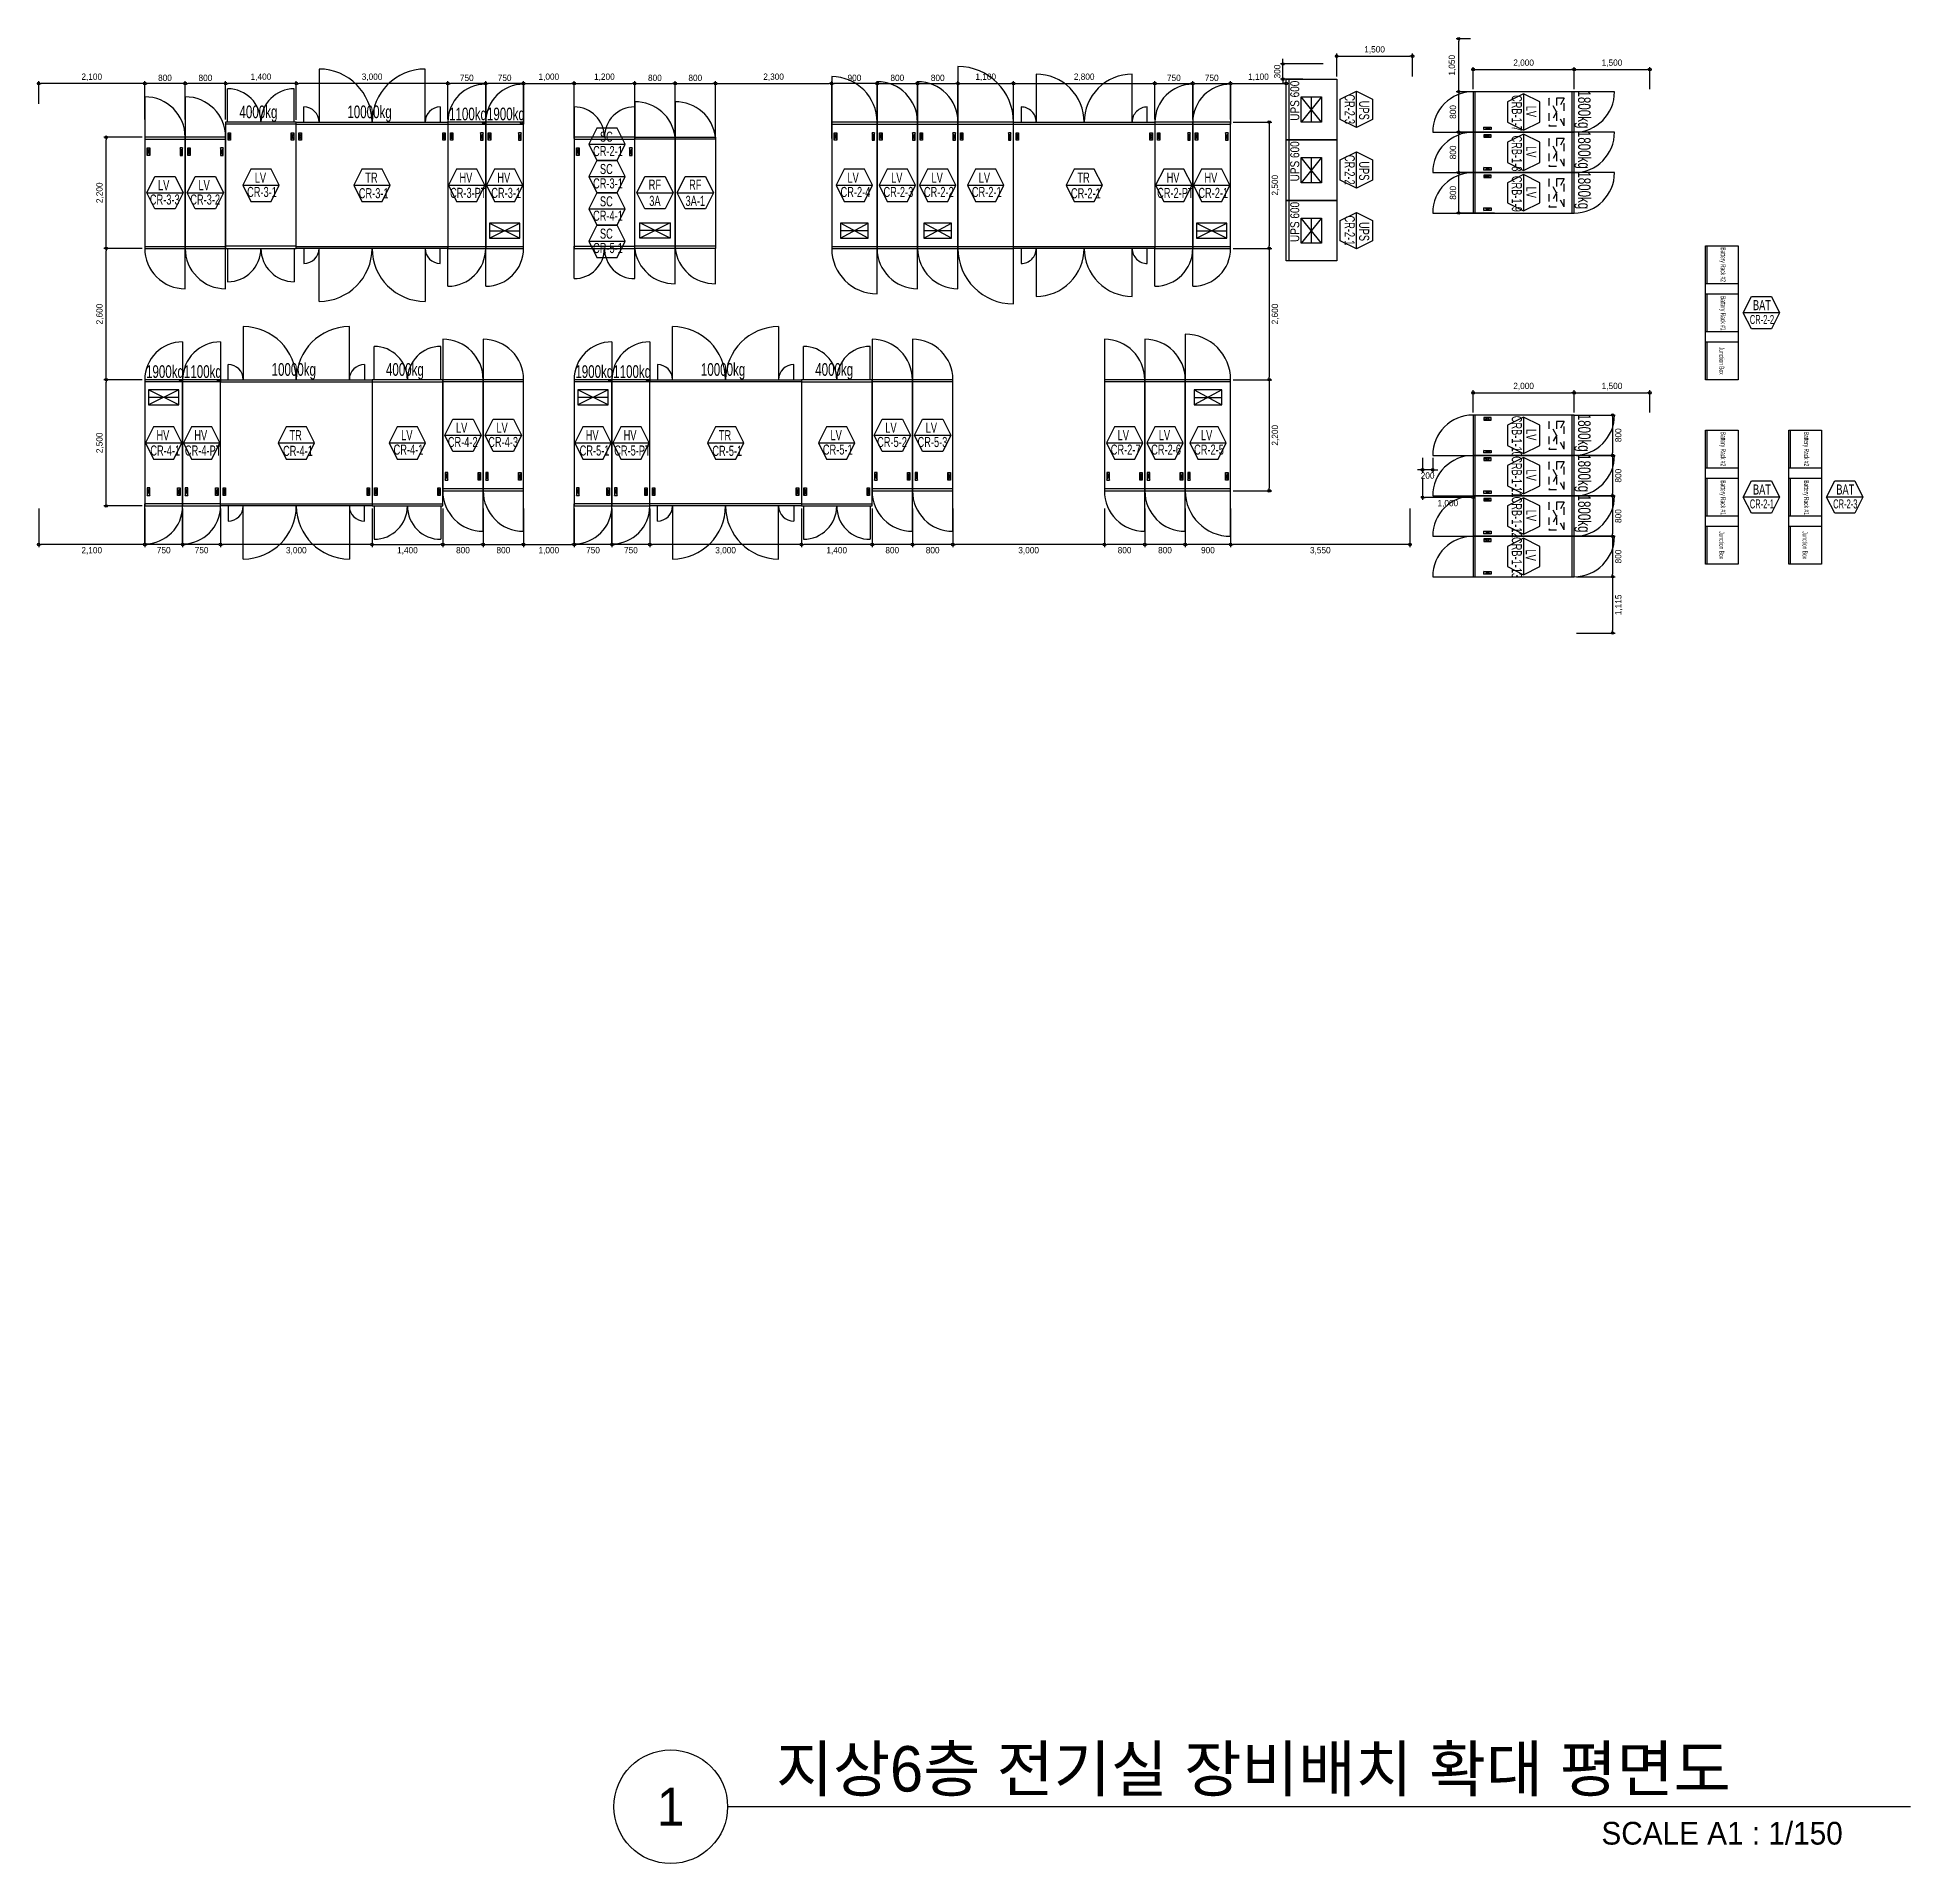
# Model space of a CAD drawing. Header units: millimetres. Extents: x 89978 to 501025, y -351975 to 835730.
# Drawn here: x 284075 to 321161, y 717225 to 753375 of the extents above; entities that cross this region are included whole.
import ezdxf
from ezdxf.enums import TextEntityAlignment as Align

# ---------------------------------------------------------------- set-up
doc = ezdxf.new("R2010")
doc.units = ezdxf.units.MM
doc.header["$LTSCALE"] = 150
doc.linetypes.add('D1', pattern=[3, 1, -1, 1])
doc.layers.get('Defpoints').update_dxf_attribs({"color": 150})
for name, color, linetype in [('------00 Switch Gear', 3, 'Continuous'), ('------00 Switch Gear_Number', 1, 'Continuous'), ('-----36 Dimension', 1, 'Continuous'), ('-----41 Drawing Title', 2, 'Continuous'), ('20251030_전기하중검토', 241, 'Continuous')]:
    doc.layers.add(name, color=color, linetype=linetype)
doc.layers.add('NOPLOT', color=191, linetype='Continuous', plot=False)
doc.styles.add('ELEC', font='')
doc.styles.get('ELEC').set_extended_font_data('Dotum')
doc.dimstyles.new('ELEC', dxfattribs={"dimscale": 100, "dimtxt": 2, "dimasz": 1, "dimexe": 2, "dimexo": 1, "dimgap": 1, "dimtad": 1, "dimdec": 0, "dimrnd": 0.25, "dimzin": 9, "dimdsep": 32, "dimlunit": 6, "dimtxsty": 'ELEC', "dimblk": 'Z_DOT', "dimcen": 3, "dimclrd": 7, "dimclre": 7, "dimclrt": 3, "dimadec": 0, "dimazin": 0, "dimtfac": 1, "dimtdec": 0, "dimtix": 1, "dimtmove": 2, "dimatfit": 1, "dimfxl": 1, "dimarcsym": 0})

msp = doc.modelspace()

# ---------------------------------------------------------------- texts
at = {"layer": '------00 Switch Gear', "style": 'ELEC', "width": 0.6}
for s, p in [('Battery Rack #2', (317453, 748877.6)), ('Battery Rack #1', (317453, 747916.1)), ('Junction Box', (317422.4, 746974.6)), ('Battery Rack #2', (317453, 745227.6)), ('Battery Rack #2', (319103, 745227.6)), ('Battery Rack #1', (317453, 744266.1)), ('Battery Rack #1', (319103, 744266.1)), ('Junction Box', (317422.4, 743324.6)), ('Junction Box', (319072.4, 743324.6))]:
    msp.add_text(s, height=100, rotation=270, dxfattribs=at).set_placement(p, align=Align.MIDDLE_CENTER)
at = {"layer": '------00 Switch Gear_Number', "color": 0, "style": 'ELEC', "width": 0.7}
for s, p in [('CR-2-3', (310058.3, 751955)), ('CRB-1-7', (313366.6, 751879.2)), ('UPS', (310343, 751933.6)), ('LV', (313651.2, 751910.9)), ('CRB-1-8', (313366.6, 751079.2)), ('CR-2-2', (310058.3, 750755)), ('LV', (313651.2, 751110.9)), ('UPS', (310343, 750733.6)), ('CRB-1-9', (313366.6, 750279.2)), ('LV', (313651.2, 750310.9)), ('CR-2-1', (310058.3, 749555)), ('UPS', (310343, 749533.6)), ('CRB-1-10', (313366.6, 745479.2)), ('LV', (313651.2, 745510.9)), ('CRB-1-11', (313366.6, 744679.2)), ('LV', (313651.2, 744710.9)), ('CRB-1-12', (313366.6, 743879.2)), ('LV', (313651.2, 743910.9)), ('CRB-1-13', (313366.6, 743079.2)), ('LV', (313642.8, 743126))]:
    msp.add_text(s, height=200, rotation=270, dxfattribs=at).set_placement(p, align=Align.MIDDLE_CENTER)
at = {"layer": '------00 Switch Gear_Number', "color": 0, "style": 'ELEC'}
for s, height, width, p in [('SC', 200, 0.7, (295339.1, 751411.2, 0)), ('CR-2-1', 200, 0.7, (295370.8, 751126.6, 0)), ('LV', 200, 0.7, (288489.1, 750601.2, 0)), ('TR', 200, 0.7, (290687.8, 750601.2, 0)), ('HV', 200, 0.7, (292558.3, 750601.2, 0)), ('HV', 200, 0.7, (293308.3, 750601.2, 0)), ('SC', 200, 0.7, (295339.1, 750771.2, 0)), ('LV', 200, 0.7, (300224, 750601)), ('LV', 200, 0.7, (301089.1, 750601)), ('LV', 200, 0.7, (301889.1, 750601)), ('LV', 200, 0.7, (302824, 750601)), ('TR', 200, 0.7, (304787.8, 750601)), ('HV', 200, 0.7, (306558.3, 750601)), ('HV', 200, 0.7, (307308.3, 750601)), ('CR-3-3', 200, 0.7, (286595.2, 750166.6, 0)), ('LV', 200, 0.7, (286574, 750451.2, 0)), ('CR-3-2', 200, 0.7, (287395.2, 750166.6, 0)), ('LV', 200, 0.7, (287374, 750451.2, 0)), ('CR-3-1', 200, 0.7, (288520.8, 750316.6, 0)), ('CR-3-1', 200, 0.7, (290732.5, 750291.7, 0)), ('CR-3-PT', 200, 0.7, (292605.1, 750298.3, 0)), ('CR-3-1', 200, 0.7, (293355.1, 750298.3, 0)), ('CR-3-1', 200, 0.7, (295370.8, 750486.6, 0)), ('RF', 200, 0.7, (296300, 750460.2)), ('RF', 200, 0.7, (297100, 750460.2, 0)), ('CR-2-4', 200, 0.7, (300270.8, 750316.4)), ('CR-2-3', 200, 0.7, (301120.8, 750316.4)), ('CR-2-2', 200, 0.7, (301920.8, 750316.4)), ('CR-2-1', 200, 0.7, (302870.8, 750316.4)), ('CR-2-1', 200, 0.7, (304832.5, 750291.5)), ('CR-2-PT', 200, 0.7, (306605.1, 750298.1)), ('CR-2-1', 200, 0.7, (307355.1, 750298.1)), ('CR-4-1', 200, 0.7, (295370.8, 749846.6, 0)), ('SC', 200, 0.7, (295339.1, 750131.2, 0)), ('3A', 200, 0.7, (296300, 750140.2)), ('3A-1', 200, 0.7, (297100, 750140.2, 0)), ('SC', 200, 0.7, (295339.1, 749491.2, 0)), ('CR-5-1', 200, 0.7, (295370.8, 749206.6, 0)), ('BAT', 200, 0.7, (318219.2, 748076.2)), ('CR-2-2', 180, 0.6, (318219.2, 747791.6)), ('HV', 200, 0.7, (286558.3, 745501.2)), ('HV', 200, 0.7, (287308.3, 745501.2)), ('TR', 200, 0.7, (289187.8, 745501.2)), ('LV', 200, 0.7, (291389.1, 745501.2)), ('CR-4-2', 200, 0.7, (292495.2, 745366.6)), ('LV', 200, 0.7, (292474, 745651.2)), ('CR-4-3', 200, 0.7, (293295.2, 745366.6)), ('LV', 200, 0.7, (293274, 745651.2)), ('HV', 200, 0.7, (295058.3, 745501.2)), ('HV', 200, 0.7, (295808.3, 745501.2)), ('TR', 200, 0.7, (297687.8, 745501.2)), ('LV', 200, 0.7, (299889.1, 745501.2)), ('CR-5-2', 200, 0.7, (300995.2, 745366.6)), ('LV', 200, 0.7, (300974, 745651.2)), ('CR-5-3', 200, 0.7, (301795.2, 745366.6)), ('LV', 200, 0.7, (301774, 745651.2)), ('LV', 200, 0.7, (305574, 745501.2)), ('LV', 200, 0.7, (306389.1, 745501.2)), ('LV', 200, 0.7, (307224, 745501.2)), ('CR-4-1', 200, 0.7, (286605.1, 745198.3)), ('CR-4-PT', 200, 0.7, (287355.1, 745198.3)), ('CR-4-1', 200, 0.7, (289232.5, 745191.7)), ('CR-4-1', 200, 0.7, (291420.8, 745216.6)), ('CR-5-1', 200, 0.7, (295105.1, 745198.3)), ('CR-5-PT', 200, 0.7, (295855.1, 745198.3)), ('CR-5-1', 200, 0.7, (297732.5, 745191.7)), ('CR-5-1', 200, 0.7, (299920.8, 745216.6)), ('CR-2-7', 200, 0.7, (305620.8, 745216.6)), ('CR-2-6', 200, 0.7, (306420.8, 745216.6)), ('CR-2-5', 200, 0.7, (307270.8, 745216.6)), ('BAT', 200, 0.7, (318219.2, 744426.2)), ('BAT', 200, 0.7, (319869.2, 744426.2)), ('CR-2-1', 180, 0.6, (318219.2, 744141.6)), ('CR-2-3', 180, 0.6, (319869.2, 744141.6))]:
    msp.add_text(s, height=height, dxfattribs=dict(at, width=width)).set_placement(p, align=Align.MIDDLE_CENTER)
at = {"layer": '-----41 Drawing Title', "color": 2, "style": 'ELEC'}
msp.add_text('지상6층 전기실 장비배치 확대 평면도', height=900, dxfattribs=at).set_placement((298697.3, 718650))
at = {"layer": '-----41 Drawing Title', "color": 7, "style": 'ELEC'}
msp.add_text('1', height=750, dxfattribs=at).set_placement((296613.8, 718350), align=Align.MIDDLE)
at = {"layer": '-----41 Drawing Title', "style": 'ELEC'}
msp.add_text('SCALE A1 : 1/150', height=450, dxfattribs=at).set_placement((319818.9, 717600), align=Align.RIGHT)
at = {"layer": '20251030_전기하중검토', "style": 'ELEC', "width": 0.7}
for p in [(314671.5, 751950), (314671.5, 751150), (314671.5, 750350), (314671.5, 745550), (314671.5, 744750), (314671.5, 743950)]:
    msp.add_text('1800kg', height=250, rotation=270, dxfattribs=at).set_placement(p, align=Align.MIDDLE)
for s, p in [('4000kg', (288450, 751871.5, 0)), ('10000kg', (290650, 751871.5, 0)), ('1100kg', (292600, 751829.5, 0)), ('1900kg', (293350, 751829.5, 0)), ('10000kg', (289150, 746771.5)), ('4000kg', (291350, 746771.5, 0)), ('10000kg', (297650, 746771.5)), ('4000kg', (299850, 746771.5, 0)), ('1900kg', (286600, 746729.5)), ('1100kg', (287350, 746729.5)), ('1900kg', (295100, 746729.5, 0)), ('1100kg', (295850, 746729.5, 0))]:
    msp.add_text(s, height=250, dxfattribs=at).set_placement(p, align=Align.MIDDLE)

# ---------------------------------------------------------------- blocks, each defined once
blk = doc.blocks.new('_DOTBLANK')
at = {"color": 0, "linetype": 'ByBlock'}
blk.add_line((-0.5, 0), (-1, 0), dxfattribs=at)
blk.add_circle((0, 0), 0.5, dxfattribs=at)
blk = doc.blocks.new('*D1167')
at = {"layer": '-----36 Dimension', "color": 0, "lineweight": -2, "transparency": 16777216}
for p, q in [((301500, 751752), (301500, 752513)), ((302300, 751750), (302300, 752513)), ((301550, 752463), (302250, 752463))]:
    blk.add_line(p, q, dxfattribs=at)
at = {"layer": 'Defpoints', "color": 0, "transparency": 16777216}
for p in [(302300, 752463), (301500, 751702), (302300, 751700)]:
    blk.add_point(p, dxfattribs=at)
at = {"layer": '-----36 Dimension', "color": 0, "lineweight": -2, "transparency": 16777216, "xscale": 50, "yscale": 50, "zscale": 50, "rotation": 180}
blk.add_blockref('_DOTBLANK', (301500, 752463), dxfattribs=at)
at = {"layer": '-----36 Dimension', "color": 0, "lineweight": -2, "transparency": 16777216, "xscale": 50, "yscale": 50, "zscale": 50}
blk.add_blockref('_DOTBLANK', (302300, 752463), dxfattribs=at)
at = {"layer": '-----36 Dimension', "color": 0, "transparency": 16777216, "insert": (301900, 752575), "char_height": 125, "attachment_point": 5, "style": 'ELEC'}
blk.add_mtext('800', dxfattribs=at)
blk = doc.blocks.new('Z_DOT')
for p, q in [((-2, 0), (2, 0)), ((0, -2), (0, 2))]:
    blk.add_line(p, q)
for radius in [2.5, 1.25]:
    blk.add_circle((0, 0), radius)
blk = doc.blocks.new('*D1168')
at = {"layer": '-----36 Dimension', "color": 0, "lineweight": -2, "transparency": 16777216}
for p, q in [((299800, 751750), (299800, 752513)), ((300700, 751750), (300700, 752513)), ((300650, 752463), (299850, 752463))]:
    blk.add_line(p, q, dxfattribs=at)
at = {"layer": 'Defpoints', "color": 0, "transparency": 16777216}
for p in [(299800, 752463), (299800, 751700), (300700, 751700)]:
    blk.add_point(p, dxfattribs=at)
at = {"layer": '-----36 Dimension', "color": 0, "lineweight": -2, "transparency": 16777216, "xscale": 50, "yscale": 50, "zscale": 50, "rotation": 180}
blk.add_blockref('_DOTBLANK', (299800, 752463), dxfattribs=at)
at = {"layer": '-----36 Dimension', "color": 0, "lineweight": -2, "transparency": 16777216, "xscale": 50, "yscale": 50, "zscale": 50}
blk.add_blockref('_DOTBLANK', (300700, 752463), dxfattribs=at)
at = {"layer": '-----36 Dimension', "color": 0, "transparency": 16777216, "insert": (300250, 752575), "char_height": 125, "attachment_point": 5, "style": 'ELEC'}
blk.add_mtext('900', dxfattribs=at)
blk = doc.blocks.new('*D1169')
at = {"layer": '-----36 Dimension', "color": 0, "lineweight": -2, "transparency": 16777216}
for p, q in [((302300, 751750), (302300, 752513)), ((303400, 751750), (303400, 752513)), ((302350, 752463), (303350, 752463))]:
    blk.add_line(p, q, dxfattribs=at)
at = {"layer": 'Defpoints', "color": 0, "transparency": 16777216}
for p in [(303400, 752463), (302300, 751700), (303400, 751700)]:
    blk.add_point(p, dxfattribs=at)
at = {"layer": '-----36 Dimension', "color": 0, "lineweight": -2, "transparency": 16777216, "xscale": 50, "yscale": 50, "zscale": 50, "rotation": 180}
blk.add_blockref('_DOTBLANK', (302300, 752463), dxfattribs=at)
at = {"layer": '-----36 Dimension', "color": 0, "lineweight": -2, "transparency": 16777216, "xscale": 50, "yscale": 50, "zscale": 50}
blk.add_blockref('_DOTBLANK', (303400, 752463), dxfattribs=at)
at = {"layer": '-----36 Dimension', "color": 0, "transparency": 16777216, "insert": (302850, 752587), "char_height": 125, "attachment_point": 5, "style": 'ELEC'}
blk.add_mtext('1,100', dxfattribs=at)
blk = doc.blocks.new('*D1170')
at = {"layer": '-----36 Dimension', "color": 0, "lineweight": -2, "transparency": 16777216}
for p, q in [((306200, 751749), (306200, 752513)), ((306950, 751750), (306950, 752513)), ((306250, 752463), (306900, 752463))]:
    blk.add_line(p, q, dxfattribs=at)
at = {"layer": 'Defpoints', "color": 0, "transparency": 16777216}
for p in [(306950, 752463), (306200, 751699), (306950, 751700)]:
    blk.add_point(p, dxfattribs=at)
at = {"layer": '-----36 Dimension', "color": 0, "lineweight": -2, "transparency": 16777216, "xscale": 50, "yscale": 50, "zscale": 50, "rotation": 180}
blk.add_blockref('_DOTBLANK', (306200, 752463), dxfattribs=at)
at = {"layer": '-----36 Dimension', "color": 0, "lineweight": -2, "transparency": 16777216, "xscale": 50, "yscale": 50, "zscale": 50}
blk.add_blockref('_DOTBLANK', (306950, 752463), dxfattribs=at)
at = {"layer": '-----36 Dimension', "color": 0, "transparency": 16777216, "insert": (306575, 752575), "char_height": 125, "attachment_point": 5, "style": 'ELEC'}
blk.add_mtext('750', dxfattribs=at)
blk = doc.blocks.new('*D1171')
at = {"layer": '-----36 Dimension', "color": 0, "lineweight": -2, "transparency": 16777216}
for p, q in [((306950, 751750), (306950, 752513)), ((307700, 751750), (307700, 752513)), ((307000, 752463), (307650, 752463))]:
    blk.add_line(p, q, dxfattribs=at)
at = {"layer": 'Defpoints', "color": 0, "transparency": 16777216}
for p in [(307700, 752463), (306950, 751700), (307700, 751700)]:
    blk.add_point(p, dxfattribs=at)
at = {"layer": '-----36 Dimension', "color": 0, "lineweight": -2, "transparency": 16777216, "xscale": 50, "yscale": 50, "zscale": 50, "rotation": 180}
blk.add_blockref('_DOTBLANK', (306950, 752463), dxfattribs=at)
at = {"layer": '-----36 Dimension', "color": 0, "lineweight": -2, "transparency": 16777216, "xscale": 50, "yscale": 50, "zscale": 50}
blk.add_blockref('_DOTBLANK', (307700, 752463), dxfattribs=at)
at = {"layer": '-----36 Dimension', "color": 0, "transparency": 16777216, "insert": (307325, 752575), "char_height": 125, "attachment_point": 5, "style": 'ELEC'}
blk.add_mtext('750', dxfattribs=at)
blk = doc.blocks.new('*D1172')
at = {"layer": '-----36 Dimension', "color": 0, "lineweight": -2, "transparency": 16777216}
for p, q in [((300700, 751752), (300700, 752513)), ((301500, 751750), (301500, 752513)), ((300750, 752463), (301450, 752463))]:
    blk.add_line(p, q, dxfattribs=at)
at = {"layer": 'Defpoints', "color": 0, "transparency": 16777216}
for p in [(301500, 752463), (300700, 751702), (301500, 751700)]:
    blk.add_point(p, dxfattribs=at)
at = {"layer": '-----36 Dimension', "color": 0, "lineweight": -2, "transparency": 16777216, "xscale": 50, "yscale": 50, "zscale": 50, "rotation": 180}
blk.add_blockref('_DOTBLANK', (300700, 752463), dxfattribs=at)
at = {"layer": '-----36 Dimension', "color": 0, "lineweight": -2, "transparency": 16777216, "xscale": 50, "yscale": 50, "zscale": 50}
blk.add_blockref('_DOTBLANK', (301500, 752463), dxfattribs=at)
at = {"layer": '-----36 Dimension', "color": 0, "transparency": 16777216, "insert": (301100, 752575), "char_height": 125, "attachment_point": 5, "style": 'ELEC'}
blk.add_mtext('800', dxfattribs=at)
blk = doc.blocks.new('*D1173')
at = {"layer": '-----36 Dimension', "color": 0, "lineweight": -2, "transparency": 16777216}
for p, q in [((303400, 751752), (303400, 752513)), ((306200, 751749), (306200, 752513)), ((303450, 752463), (306150, 752463))]:
    blk.add_line(p, q, dxfattribs=at)
at = {"layer": 'Defpoints', "color": 0, "transparency": 16777216}
for p in [(306200, 752463), (303400, 751702, 0), (306200, 751699, 0)]:
    blk.add_point(p, dxfattribs=at)
at = {"layer": '-----36 Dimension', "color": 0, "lineweight": -2, "transparency": 16777216, "xscale": 50, "yscale": 50, "zscale": 50, "rotation": 180}
blk.add_blockref('_DOTBLANK', (303400, 752463), dxfattribs=at)
at = {"layer": '-----36 Dimension', "color": 0, "lineweight": -2, "transparency": 16777216, "xscale": 50, "yscale": 50, "zscale": 50}
blk.add_blockref('_DOTBLANK', (306200, 752463), dxfattribs=at)
at = {"layer": '-----36 Dimension', "color": 0, "transparency": 16777216, "insert": (304800, 752587), "char_height": 125, "attachment_point": 5, "style": 'ELEC'}
blk.add_mtext('2,800', dxfattribs=at)
blk = doc.blocks.new('750X2500')
at = {"layer": '------00 Switch Gear'}
for p, q in [((-3250, 750), (-2458, 750)), ((-2460, 750), (-2460, 0)), ((-40, 750), (-40, 0)), ((-210, 700), (-360, 650)), ((-360, 700), (-210, 650)), ((-210, 50), (-360, 100)), ((-360, 50), (-210, 100)), ((750, 0), (-42, 0))]:
    blk.add_line(p, q, dxfattribs=at)
for points in [[(-2500, 750), (-2500, 0), (0, 0), (0, 750)], [(-360, 700), (-210, 700), (-210, 650), (-360, 650)], [(-360, 50), (-210, 50), (-210, 100), (-360, 100)]]:
    blk.add_lwpolyline(points, close=True, dxfattribs=at)
for centre, start, end in [((-2500, 750), 180, 270), ((0, 0), 0, 90)]:
    blk.add_arc(centre, 750, start, end, dxfattribs=at)
blk = doc.blocks.new('*D1174')
at = {"layer": '-----36 Dimension', "color": 0, "lineweight": -2, "transparency": 16777216}
for p, q in [((295450, 744050), (295450, 743287)), ((296200, 744051), (296200, 743287)), ((296150, 743337), (295500, 743337))]:
    blk.add_line(p, q, dxfattribs=at)
at = {"layer": 'Defpoints', "color": 0, "transparency": 16777216}
for p in [(295450, 744100), (296200, 744101, 0), (295450, 743337)]:
    blk.add_point(p, dxfattribs=at)
at = {"layer": '-----36 Dimension', "color": 0, "lineweight": -2, "transparency": 16777216, "xscale": 50, "yscale": 50, "zscale": 50, "rotation": 180}
blk.add_blockref('_DOTBLANK', (295450, 743337), dxfattribs=at)
at = {"layer": '-----36 Dimension', "color": 0, "lineweight": -2, "transparency": 16777216, "xscale": 50, "yscale": 50, "zscale": 50}
blk.add_blockref('_DOTBLANK', (296200, 743337), dxfattribs=at)
at = {"layer": '-----36 Dimension', "color": 0, "transparency": 16777216, "insert": (295825, 743225), "char_height": 125, "attachment_point": 5, "style": 'ELEC'}
blk.add_mtext('750', dxfattribs=at)
blk = doc.blocks.new('*D1175')
at = {"layer": '-----36 Dimension', "color": 0, "lineweight": -2, "transparency": 16777216}
for p, q in [((294700, 744050), (294700, 743287)), ((295450, 744050), (295450, 743287)), ((295400, 743337), (294750, 743337))]:
    blk.add_line(p, q, dxfattribs=at)
at = {"layer": 'Defpoints', "color": 0, "transparency": 16777216}
for p in [(294700, 744100), (295450, 744100), (294700, 743337)]:
    blk.add_point(p, dxfattribs=at)
at = {"layer": '-----36 Dimension', "color": 0, "lineweight": -2, "transparency": 16777216, "xscale": 50, "yscale": 50, "zscale": 50, "rotation": 180}
blk.add_blockref('_DOTBLANK', (294700, 743337), dxfattribs=at)
at = {"layer": '-----36 Dimension', "color": 0, "lineweight": -2, "transparency": 16777216, "xscale": 50, "yscale": 50, "zscale": 50}
blk.add_blockref('_DOTBLANK', (295450, 743337), dxfattribs=at)
at = {"layer": '-----36 Dimension', "color": 0, "transparency": 16777216, "insert": (295075, 743225), "char_height": 125, "attachment_point": 5, "style": 'ELEC'}
blk.add_mtext('750', dxfattribs=at)
blk = doc.blocks.new('*D1209')
at = {"layer": '-----36 Dimension', "color": 0, "lineweight": -2, "transparency": 16777216}
for p, q in [((296200, 744051), (296200, 743287)), ((299200, 744048), (299200, 743287)), ((299150, 743337), (296250, 743337))]:
    blk.add_line(p, q, dxfattribs=at)
at = {"layer": 'Defpoints', "color": 0, "transparency": 16777216}
for p in [(296200, 744101, 0), (299200, 744098, 0), (296200, 743337)]:
    blk.add_point(p, dxfattribs=at)
at = {"layer": '-----36 Dimension', "color": 0, "lineweight": -2, "transparency": 16777216, "xscale": 50, "yscale": 50, "zscale": 50, "rotation": 180}
blk.add_blockref('_DOTBLANK', (296200, 743337), dxfattribs=at)
at = {"layer": '-----36 Dimension', "color": 0, "lineweight": -2, "transparency": 16777216, "xscale": 50, "yscale": 50, "zscale": 50}
blk.add_blockref('_DOTBLANK', (299200, 743337), dxfattribs=at)
at = {"layer": '-----36 Dimension', "color": 0, "transparency": 16777216, "insert": (297700, 743213), "char_height": 125, "attachment_point": 5, "style": 'ELEC'}
blk.add_mtext('3,000', dxfattribs=at)
blk = doc.blocks.new('1400X2500')
at = {"layer": '------00 Switch Gear'}
for p, q in [((-2500, 1360, 0), (-3160, 1360, 0)), ((-2458, 0, 0), (-2458, 1400, 0)), ((-360, 1350, 0), (-210, 1300, 0)), ((-360, 1300, 0), (-210, 1350, 0)), ((-40, 0), (-40, 1400)), ((0, 1360, 0), (660, 1360, 0)), ((-2500, 40, 0), (-3160, 40, 0)), ((-360, 100, 0), (-210, 50, 0)), ((-360, 50, 0), (-210, 100, 0)), ((0, 40, 0), (660, 40, 0))]:
    blk.add_line(p, q, dxfattribs=at)
for points in [[(0, 0), (0, 1400), (-2500, 1400), (-2500, 0)], [(-210, 1350), (-210, 1300), (-360, 1300), (-360, 1350)], [(-210, 100), (-210, 50), (-360, 50), (-360, 100)]]:
    blk.add_lwpolyline(points, close=True, dxfattribs=at)
for centre, start, end in [((-2500, 1360, 0), 180, 270), ((0, 1360, 0), 270, 0), ((-2500, 40, 0), 90, 180), ((0, 40, 0), 0, 90)]:
    blk.add_arc(centre, 660, start, end, dxfattribs=at)
blk = doc.blocks.new('*D1210')
at = {"layer": '-----36 Dimension', "color": 0, "lineweight": -2, "transparency": 16777216}
for p, q in [((286950, 744050), (286950, 743287)), ((287700, 744051), (287700, 743287)), ((287650, 743337), (287000, 743337))]:
    blk.add_line(p, q, dxfattribs=at)
at = {"layer": 'Defpoints', "color": 0, "transparency": 16777216}
for p in [(286950, 744100), (287700, 744101), (286950, 743337)]:
    blk.add_point(p, dxfattribs=at)
at = {"layer": '-----36 Dimension', "color": 0, "lineweight": -2, "transparency": 16777216, "xscale": 50, "yscale": 50, "zscale": 50, "rotation": 180}
blk.add_blockref('_DOTBLANK', (286950, 743337), dxfattribs=at)
at = {"layer": '-----36 Dimension', "color": 0, "lineweight": -2, "transparency": 16777216, "xscale": 50, "yscale": 50, "zscale": 50}
blk.add_blockref('_DOTBLANK', (287700, 743337), dxfattribs=at)
at = {"layer": '-----36 Dimension', "color": 0, "transparency": 16777216, "insert": (287325, 743225), "char_height": 125, "attachment_point": 5, "style": 'ELEC'}
blk.add_mtext('750', dxfattribs=at)
blk = doc.blocks.new('*D1211')
at = {"layer": '-----36 Dimension', "color": 0, "lineweight": -2, "transparency": 16777216}
for p, q in [((286200, 744050), (286200, 743287)), ((286950, 744050), (286950, 743287)), ((286900, 743337), (286250, 743337))]:
    blk.add_line(p, q, dxfattribs=at)
at = {"layer": 'Defpoints', "color": 0, "transparency": 16777216}
for p in [(286200, 744100), (286950, 744100), (286200, 743337)]:
    blk.add_point(p, dxfattribs=at)
at = {"layer": '-----36 Dimension', "color": 0, "lineweight": -2, "transparency": 16777216, "xscale": 50, "yscale": 50, "zscale": 50, "rotation": 180}
blk.add_blockref('_DOTBLANK', (286200, 743337), dxfattribs=at)
at = {"layer": '-----36 Dimension', "color": 0, "lineweight": -2, "transparency": 16777216, "xscale": 50, "yscale": 50, "zscale": 50}
blk.add_blockref('_DOTBLANK', (286950, 743337), dxfattribs=at)
at = {"layer": '-----36 Dimension', "color": 0, "transparency": 16777216, "insert": (286575, 743225), "char_height": 125, "attachment_point": 5, "style": 'ELEC'}
blk.add_mtext('750', dxfattribs=at)
blk = doc.blocks.new('*D1212')
at = {"layer": '-----36 Dimension', "color": 0, "lineweight": -2, "transparency": 16777216}
for p, q in [((287700, 744051), (287700, 743287)), ((290700, 744048), (290700, 743287)), ((290650, 743337), (287750, 743337))]:
    blk.add_line(p, q, dxfattribs=at)
at = {"layer": 'Defpoints', "color": 0, "transparency": 16777216}
for p in [(287700, 744101, 0), (290700, 744098, 0), (287700, 743337)]:
    blk.add_point(p, dxfattribs=at)
at = {"layer": '-----36 Dimension', "color": 0, "lineweight": -2, "transparency": 16777216, "xscale": 50, "yscale": 50, "zscale": 50, "rotation": 180}
blk.add_blockref('_DOTBLANK', (287700, 743337), dxfattribs=at)
at = {"layer": '-----36 Dimension', "color": 0, "lineweight": -2, "transparency": 16777216, "xscale": 50, "yscale": 50, "zscale": 50}
blk.add_blockref('_DOTBLANK', (290700, 743337), dxfattribs=at)
at = {"layer": '-----36 Dimension', "color": 0, "transparency": 16777216, "insert": (289200, 743213), "char_height": 125, "attachment_point": 5, "style": 'ELEC'}
blk.add_mtext('3,000', dxfattribs=at)
blk = doc.blocks.new('*D1213')
at = {"layer": '-----36 Dimension', "color": 0, "lineweight": -2, "transparency": 16777216}
for p, q in [((292200, 751750, 0), (292200, 752513, 0)), ((292950, 751749, 0), (292950, 752513, 0)), ((292900, 752463, 0), (292250, 752463, 0))]:
    blk.add_line(p, q, dxfattribs=at)
at = {"layer": 'Defpoints', "color": 0, "transparency": 16777216}
for p in [(292200, 752463, 0), (292200, 751700, 0), (292950, 751699, 0)]:
    blk.add_point(p, dxfattribs=at)
at = {"layer": '-----36 Dimension', "color": 0, "lineweight": -2, "transparency": 16777216, "xscale": 50, "yscale": 50, "zscale": 50, "rotation": 180}
blk.add_blockref('_DOTBLANK', (292200, 752463, 0), dxfattribs=at)
at = {"layer": '-----36 Dimension', "color": 0, "lineweight": -2, "transparency": 16777216, "xscale": 50, "yscale": 50, "zscale": 50}
blk.add_blockref('_DOTBLANK', (292950, 752463, 0), dxfattribs=at)
at = {"layer": '-----36 Dimension', "color": 0, "transparency": 16777216, "insert": (292575, 752575, 0), "char_height": 125, "attachment_point": 5, "style": 'ELEC'}
blk.add_mtext('750', dxfattribs=at)
blk = doc.blocks.new('*D1214')
at = {"layer": '-----36 Dimension', "color": 0, "lineweight": -2, "transparency": 16777216}
for p, q in [((292950, 751750, 0), (292950, 752513, 0)), ((293700, 751750, 0), (293700, 752513, 0)), ((293650, 752463, 0), (293000, 752463, 0))]:
    blk.add_line(p, q, dxfattribs=at)
at = {"layer": 'Defpoints', "color": 0, "transparency": 16777216}
for p in [(292950, 752463, 0), (292950, 751700, 0), (293700, 751700, 0)]:
    blk.add_point(p, dxfattribs=at)
at = {"layer": '-----36 Dimension', "color": 0, "lineweight": -2, "transparency": 16777216, "xscale": 50, "yscale": 50, "zscale": 50, "rotation": 180}
blk.add_blockref('_DOTBLANK', (292950, 752463, 0), dxfattribs=at)
at = {"layer": '-----36 Dimension', "color": 0, "lineweight": -2, "transparency": 16777216, "xscale": 50, "yscale": 50, "zscale": 50}
blk.add_blockref('_DOTBLANK', (293700, 752463, 0), dxfattribs=at)
at = {"layer": '-----36 Dimension', "color": 0, "transparency": 16777216, "insert": (293325, 752575, 0), "char_height": 125, "attachment_point": 5, "style": 'ELEC'}
blk.add_mtext('750', dxfattribs=at)
blk = doc.blocks.new('*D1215')
at = {"layer": '-----36 Dimension', "color": 0, "lineweight": -2, "transparency": 16777216}
for p, q in [((289200, 751749), (289200, 752513)), ((292200, 751752), (292200, 752513)), ((292150, 752463), (289250, 752463))]:
    blk.add_line(p, q, dxfattribs=at)
at = {"layer": 'Defpoints', "color": 0, "transparency": 16777216}
for p in [(289200, 752463), (289200, 751699, 0), (292200, 751702, 0)]:
    blk.add_point(p, dxfattribs=at)
at = {"layer": '-----36 Dimension', "color": 0, "lineweight": -2, "transparency": 16777216, "xscale": 50, "yscale": 50, "zscale": 50, "rotation": 180}
blk.add_blockref('_DOTBLANK', (289200, 752463), dxfattribs=at)
at = {"layer": '-----36 Dimension', "color": 0, "lineweight": -2, "transparency": 16777216, "xscale": 50, "yscale": 50, "zscale": 50}
blk.add_blockref('_DOTBLANK', (292200, 752463), dxfattribs=at)
at = {"layer": '-----36 Dimension', "color": 0, "transparency": 16777216, "insert": (290700, 752587), "char_height": 125, "attachment_point": 5, "style": 'ELEC'}
blk.add_mtext('3,000', dxfattribs=at)
blk = doc.blocks.new('*D1216')
at = {"layer": '-----36 Dimension', "color": 0, "lineweight": -2, "transparency": 16777216}
for p, q in [((290700, 744048), (290700, 743287)), ((292100, 744050), (292100, 743287)), ((290750, 743337), (292050, 743337))]:
    blk.add_line(p, q, dxfattribs=at)
at = {"layer": 'Defpoints', "color": 0, "transparency": 16777216}
for p in [(290700, 744098, 0), (292100, 744100), (292100, 743337)]:
    blk.add_point(p, dxfattribs=at)
at = {"layer": '-----36 Dimension', "color": 0, "lineweight": -2, "transparency": 16777216, "xscale": 50, "yscale": 50, "zscale": 50, "rotation": 180}
blk.add_blockref('_DOTBLANK', (290700, 743337), dxfattribs=at)
at = {"layer": '-----36 Dimension', "color": 0, "lineweight": -2, "transparency": 16777216, "xscale": 50, "yscale": 50, "zscale": 50}
blk.add_blockref('_DOTBLANK', (292100, 743337), dxfattribs=at)
at = {"layer": '-----36 Dimension', "color": 0, "transparency": 16777216, "insert": (291400, 743213), "char_height": 125, "attachment_point": 5, "style": 'ELEC'}
blk.add_mtext('1,400', dxfattribs=at)
blk = doc.blocks.new('*D1217')
at = {"layer": '-----36 Dimension', "color": 0, "lineweight": -2, "transparency": 16777216}
for p, q in [((292900, 744051), (292900, 743287)), ((293700, 744051), (293700, 743287)), ((292950, 743337), (293650, 743337))]:
    blk.add_line(p, q, dxfattribs=at)
at = {"layer": 'Defpoints', "color": 0, "transparency": 16777216}
for p in [(292900, 744101), (293700, 744101), (293700, 743337)]:
    blk.add_point(p, dxfattribs=at)
at = {"layer": '-----36 Dimension', "color": 0, "lineweight": -2, "transparency": 16777216, "xscale": 50, "yscale": 50, "zscale": 50, "rotation": 180}
blk.add_blockref('_DOTBLANK', (292900, 743337), dxfattribs=at)
at = {"layer": '-----36 Dimension', "color": 0, "lineweight": -2, "transparency": 16777216, "xscale": 50, "yscale": 50, "zscale": 50}
blk.add_blockref('_DOTBLANK', (293700, 743337), dxfattribs=at)
at = {"layer": '-----36 Dimension', "color": 0, "transparency": 16777216, "insert": (293300, 743225), "char_height": 125, "attachment_point": 5, "style": 'ELEC'}
blk.add_mtext('800', dxfattribs=at)
blk = doc.blocks.new('*D1218')
at = {"layer": '-----36 Dimension', "color": 0, "lineweight": -2, "transparency": 16777216}
for p, q in [((292100, 744051), (292100, 743287)), ((292900, 744051), (292900, 743287)), ((292150, 743337), (292850, 743337))]:
    blk.add_line(p, q, dxfattribs=at)
at = {"layer": 'Defpoints', "color": 0, "transparency": 16777216}
for p in [(292100, 744101), (292900, 744101), (292900, 743337)]:
    blk.add_point(p, dxfattribs=at)
at = {"layer": '-----36 Dimension', "color": 0, "lineweight": -2, "transparency": 16777216, "xscale": 50, "yscale": 50, "zscale": 50, "rotation": 180}
blk.add_blockref('_DOTBLANK', (292100, 743337), dxfattribs=at)
at = {"layer": '-----36 Dimension', "color": 0, "lineweight": -2, "transparency": 16777216, "xscale": 50, "yscale": 50, "zscale": 50}
blk.add_blockref('_DOTBLANK', (292900, 743337), dxfattribs=at)
at = {"layer": '-----36 Dimension', "color": 0, "transparency": 16777216, "insert": (292500, 743225), "char_height": 125, "attachment_point": 5, "style": 'ELEC'}
blk.add_mtext('800', dxfattribs=at)
blk = doc.blocks.new('*D1219')
at = {"layer": '-----36 Dimension', "color": 0, "lineweight": -2, "transparency": 16777216}
for p, q in [((286200, 751749), (286200, 752513)), ((287000, 751749), (287000, 752513)), ((286950, 752463), (286250, 752463))]:
    blk.add_line(p, q, dxfattribs=at)
at = {"layer": 'Defpoints', "color": 0, "transparency": 16777216}
for p in [(286200, 752463), (286200, 751699), (287000, 751699)]:
    blk.add_point(p, dxfattribs=at)
at = {"layer": '-----36 Dimension', "color": 0, "lineweight": -2, "transparency": 16777216, "xscale": 50, "yscale": 50, "zscale": 50, "rotation": 180}
blk.add_blockref('_DOTBLANK', (286200, 752463), dxfattribs=at)
at = {"layer": '-----36 Dimension', "color": 0, "lineweight": -2, "transparency": 16777216, "xscale": 50, "yscale": 50, "zscale": 50}
blk.add_blockref('_DOTBLANK', (287000, 752463), dxfattribs=at)
at = {"layer": '-----36 Dimension', "color": 0, "transparency": 16777216, "insert": (286600, 752575), "char_height": 125, "attachment_point": 5, "style": 'ELEC'}
blk.add_mtext('800', dxfattribs=at)
blk = doc.blocks.new('*D1220')
at = {"layer": '-----36 Dimension', "color": 0, "lineweight": -2, "transparency": 16777216}
for p, q in [((287000, 751749), (287000, 752513)), ((287800, 751749), (287800, 752513)), ((287750, 752463), (287050, 752463))]:
    blk.add_line(p, q, dxfattribs=at)
at = {"layer": 'Defpoints', "color": 0, "transparency": 16777216}
for p in [(287000, 752463), (287000, 751699), (287800, 751699)]:
    blk.add_point(p, dxfattribs=at)
at = {"layer": '-----36 Dimension', "color": 0, "lineweight": -2, "transparency": 16777216, "xscale": 50, "yscale": 50, "zscale": 50, "rotation": 180}
blk.add_blockref('_DOTBLANK', (287000, 752463), dxfattribs=at)
at = {"layer": '-----36 Dimension', "color": 0, "lineweight": -2, "transparency": 16777216, "xscale": 50, "yscale": 50, "zscale": 50}
blk.add_blockref('_DOTBLANK', (287800, 752463), dxfattribs=at)
at = {"layer": '-----36 Dimension', "color": 0, "transparency": 16777216, "insert": (287400, 752575), "char_height": 125, "attachment_point": 5, "style": 'ELEC'}
blk.add_mtext('800', dxfattribs=at)
blk = doc.blocks.new('900X2500')
at = {"layer": '------00 Switch Gear'}
for p, q in [((-2460, 900), (-2460, 0)), ((-210, 850), (-360, 800)), ((-360, 850), (-210, 800)), ((900, 900), (-42, 900)), ((-40, 900), (-40, 0)), ((-3400, 0), (-2458, 0)), ((-210, 50), (-360, 100)), ((-360, 50), (-210, 100))]:
    blk.add_line(p, q, dxfattribs=at)
at = {"layer": '------00 Switch Gear', "elevation": 0}
for points in [[(-2500, 900), (-2500, 0), (0, 0), (0, 900)], [(-360, 850), (-210, 850), (-210, 800), (-360, 800)], [(-360, 50), (-210, 50), (-210, 100), (-360, 100)]]:
    blk.add_lwpolyline(points, close=True, dxfattribs=at)
at = {"layer": '------00 Switch Gear'}
for centre, start, end in [((-2500, 0), 90, 180), ((0, 900), 270, 0)]:
    blk.add_arc(centre, 900, start, end, dxfattribs=at)
blk = doc.blocks.new('800X2500')
at = {"layer": '------00 Switch Gear'}
for p, q in [((-2460, 800), (-2460, 0)), ((-210, 750), (-360, 700)), ((-360, 750), (-210, 700)), ((800, 800), (-42, 800)), ((-40, 800), (-40, 0)), ((-3300, 0), (-2458, 0)), ((-210, 50), (-360, 100)), ((-360, 50), (-210, 100))]:
    blk.add_line(p, q, dxfattribs=at)
for points in [[(-2500, 800), (-2500, 0), (0, 0), (0, 800)], [(-360, 750), (-210, 750), (-210, 700), (-360, 700)], [(-360, 50), (-210, 50), (-210, 100), (-360, 100)]]:
    blk.add_lwpolyline(points, close=True, dxfattribs=at)
for centre, start, end in [((-2500, 0), 90, 180), ((0, 800), 270, 0)]:
    blk.add_arc(centre, 800, start, end, dxfattribs=at)
blk = doc.blocks.new('1100X2500')
at = {"layer": '------00 Switch Gear'}
for p, q in [((-2460, 1100), (-2460, 0)), ((-210, 1050), (-360, 1000)), ((-360, 1050), (-210, 1000)), ((1100, 1100), (-42, 1100)), ((-40, 1100), (-40, 0)), ((-3600, 0), (-2458, 0)), ((-210, 50), (-360, 100)), ((-360, 50), (-210, 100))]:
    blk.add_line(p, q, dxfattribs=at)
at = {"layer": '------00 Switch Gear', "elevation": 0}
for points in [[(-2500, 1100), (-2500, 0), (0, 0), (0, 1100)], [(-360, 1050), (-210, 1050), (-210, 1000), (-360, 1000)], [(-360, 50), (-210, 50), (-210, 100), (-360, 100)]]:
    blk.add_lwpolyline(points, close=True, dxfattribs=at)
at = {"layer": '------00 Switch Gear'}
for centre, start, end in [((-2500, 0), 90, 180), ((0, 1100), 270, 0)]:
    blk.add_arc(centre, 1100, start, end, dxfattribs=at)
blk = doc.blocks.new('800x2200')
at = {"layer": '------00 Switch Gear'}
for p, q in [((-2160, 0), (-2160, 800)), ((-1990, 750), (-1840, 700)), ((-1840, 750), (-1990, 700)), ((800, 800), (-42, 800)), ((-40, 0), (-40, 800)), ((-3000, 0), (-2158, 0)), ((-1990, 50), (-1840, 100)), ((-1840, 50), (-1990, 100))]:
    blk.add_line(p, q, dxfattribs=at)
for points in [[(0, 0), (0, 800), (-2200, 800), (-2200, 0)], [(-1840, 750), (-1990, 750), (-1990, 700), (-1840, 700)], [(-1840, 50), (-1990, 50), (-1990, 100), (-1840, 100)]]:
    blk.add_lwpolyline(points, close=True, dxfattribs=at)
for centre, start, end in [((-2200, 0), 90, 180), ((0, 800), 270, 0)]:
    blk.add_arc(centre, 800, start, end, dxfattribs=at)
blk = doc.blocks.new('A$C2e8f9a8b')
at = {"color": 0}
blk.add_line((30, 750), (30, 0), dxfattribs=at)
blk.add_lwpolyline([(650, 0), (0, 0), (0, 750), (650, 750)], close=True, dxfattribs=at)
blk = doc.blocks.new('UPS 600kV')
at = {"layer": '------00 Switch Gear'}
blk.add_line((800, 850), (-402, 850), dxfattribs=at)
blk.add_lwpolyline([(798, -100), (-402, -100), (-402, 900), (798, 900)], close=True, dxfattribs=at)
at = {"layer": 'NOPLOT'}
for p, q in [((-52, 199), (448, 601)), ((448, 199), (-52, 601)), ((-52, 400), (448, 400))]:
    blk.add_line(p, q, dxfattribs=at)
blk.add_lwpolyline([(448, 601), (448, 199), (-52, 199), (-52, 601)], close=True, dxfattribs=at)
at = {"layer": 'NOPLOT', "style": 'ELEC', "width": 0.85}
blk.add_text('UPS 600', height=178.2, dxfattribs=at).set_placement((-26, 731), align=Align.MIDDLE_LEFT)
blk = doc.blocks.new('1200X2200')
at = {"layer": '------00 Switch Gear'}
for p, q in [((-2800, 1200), (-2158, 1200)), ((-2160, 0), (-2160, 1200)), ((-1990, 1150), (-1840, 1100)), ((-1840, 1150), (-1990, 1100)), ((600, 1200), (-42, 1200)), ((-40, 0), (-40, 1200)), ((-2800, 0), (-2158, 0)), ((-1990, 50), (-1840, 100)), ((-1840, 50), (-1990, 100)), ((600, 0), (-42, 0))]:
    blk.add_line(p, q, dxfattribs=at)
for points in [[(0, 0), (0, 1200), (-2200, 1200), (-2200, 0)], [(-1840, 1150), (-1990, 1150), (-1990, 1100), (-1840, 1100)], [(-1840, 50), (-1990, 50), (-1990, 100), (-1840, 100)]]:
    blk.add_lwpolyline(points, close=True, dxfattribs=at)
for centre, start, end in [((-2200, 1200), 180, 270), ((0, 1200), 270, 0), ((-2200, 0), 90, 180), ((0, 0), 0, 90)]:
    blk.add_arc(centre, 600, start, end, dxfattribs=at)
blk = doc.blocks.new('*D1181')
at = {"layer": '-----36 Dimension', "color": 0, "lineweight": -2, "transparency": 16777216}
for p, q in [((293700, 751373, 0), (293700, 752513, 0)), ((294700, 751373, 0), (294700, 752513, 0)), ((293750, 752463, 0), (294650, 752463, 0))]:
    blk.add_line(p, q, dxfattribs=at)
at = {"layer": 'Defpoints', "color": 0, "transparency": 16777216}
for p in [(294700, 752463, 0), (293700, 751323, 0), (294700, 751323, 0)]:
    blk.add_point(p, dxfattribs=at)
at = {"layer": '-----36 Dimension', "color": 0, "lineweight": -2, "transparency": 16777216, "xscale": 50, "yscale": 50, "zscale": 50, "rotation": 180}
blk.add_blockref('_DOTBLANK', (293700, 752463, 0), dxfattribs=at)
at = {"layer": '-----36 Dimension', "color": 0, "lineweight": -2, "transparency": 16777216, "xscale": 50, "yscale": 50, "zscale": 50}
blk.add_blockref('_DOTBLANK', (294700, 752463, 0), dxfattribs=at)
at = {"layer": '-----36 Dimension', "color": 0, "transparency": 16777216, "insert": (294200, 752587, 0), "char_height": 125, "attachment_point": 5, "style": 'ELEC'}
blk.add_mtext('1,000', dxfattribs=at)
blk = doc.blocks.new('*D1182')
at = {"layer": '-----36 Dimension', "color": 0, "lineweight": -2, "transparency": 16777216}
for p, q in [((308736, 752900), (308736, 752950)), ((309532, 752850), (308686, 752850)), ((309132, 752550), (308686, 752550)), ((308736, 752550), (308736, 752850)), ((308736, 752500), (308736, 752450))]:
    blk.add_line(p, q, dxfattribs=at)
at = {"layer": 'Defpoints', "color": 0, "transparency": 16777216}
for p in [(308736, 752850), (309182, 752550), (309582, 752850)]:
    blk.add_point(p, dxfattribs=at)
at = {"layer": '-----36 Dimension', "color": 0, "lineweight": -2, "transparency": 16777216, "xscale": 50, "yscale": 50, "zscale": 50}
for p, rotation in [((308736, 752850), 270), ((308736, 752550), 90)]:
    blk.add_blockref('_DOTBLANK', p, dxfattribs=dict(at, rotation=rotation))
at = {"layer": '-----36 Dimension', "color": 0, "transparency": 16777216, "insert": (308623, 752700), "char_height": 125, "attachment_point": 5, "rotation": 90, "style": 'ELEC'}
blk.add_mtext('300', dxfattribs=at)
blk = doc.blocks.new('*D1183')
at = {"layer": '-----36 Dimension', "color": 0, "lineweight": -2, "transparency": 16777216}
for p, q in [((309800, 752600), (309800, 753055)), ((309850, 753005), (311250, 753005)), ((311300, 752600), (311300, 753055))]:
    blk.add_line(p, q, dxfattribs=at)
at = {"layer": 'Defpoints', "color": 0, "transparency": 16777216}
for p in [(311300, 753005), (309800, 752550), (311300, 752550)]:
    blk.add_point(p, dxfattribs=at)
at = {"layer": '-----36 Dimension', "color": 0, "lineweight": -2, "transparency": 16777216, "xscale": 50, "yscale": 50, "zscale": 50, "rotation": 180}
blk.add_blockref('_DOTBLANK', (309800, 753005), dxfattribs=at)
at = {"layer": '-----36 Dimension', "color": 0, "lineweight": -2, "transparency": 16777216, "xscale": 50, "yscale": 50, "zscale": 50}
blk.add_blockref('_DOTBLANK', (311300, 753005), dxfattribs=at)
at = {"layer": '-----36 Dimension', "color": 0, "transparency": 16777216, "insert": (310550, 753129), "char_height": 125, "attachment_point": 5, "style": 'ELEC'}
blk.add_mtext('1,500', dxfattribs=at)
blk = doc.blocks.new('*D1184')
at = {"layer": '-----36 Dimension', "color": 0, "lineweight": -2, "transparency": 16777216}
for p, q in [((284100, 752059), (284100, 752513)), ((286200, 752044), (286200, 752513)), ((286150, 752463), (284150, 752463))]:
    blk.add_line(p, q, dxfattribs=at)
at = {"layer": 'Defpoints', "color": 0, "transparency": 16777216}
for p in [(284100, 752463), (284100, 752009), (286200, 751994, 0)]:
    blk.add_point(p, dxfattribs=at)
at = {"layer": '-----36 Dimension', "color": 0, "lineweight": -2, "transparency": 16777216, "xscale": 50, "yscale": 50, "zscale": 50, "rotation": 180}
blk.add_blockref('_DOTBLANK', (284100, 752463), dxfattribs=at)
at = {"layer": '-----36 Dimension', "color": 0, "lineweight": -2, "transparency": 16777216, "xscale": 50, "yscale": 50, "zscale": 50}
blk.add_blockref('_DOTBLANK', (286200, 752463), dxfattribs=at)
at = {"layer": '-----36 Dimension', "color": 0, "transparency": 16777216, "insert": (285150, 752587), "char_height": 125, "attachment_point": 5, "style": 'ELEC'}
blk.add_mtext('2,100', dxfattribs=at)
blk = doc.blocks.new('*D1185')
at = {"layer": '-----36 Dimension', "color": 0, "lineweight": -2, "transparency": 16777216}
for p, q in [((287800, 751749), (287800, 752513)), ((289200, 751744), (289200, 752513)), ((289150, 752463), (287850, 752463))]:
    blk.add_line(p, q, dxfattribs=at)
at = {"layer": 'Defpoints', "color": 0, "transparency": 16777216}
for p in [(287800, 752463), (287800, 751699), (289200, 751694, 0)]:
    blk.add_point(p, dxfattribs=at)
at = {"layer": '-----36 Dimension', "color": 0, "lineweight": -2, "transparency": 16777216, "xscale": 50, "yscale": 50, "zscale": 50, "rotation": 180}
blk.add_blockref('_DOTBLANK', (287800, 752463), dxfattribs=at)
at = {"layer": '-----36 Dimension', "color": 0, "lineweight": -2, "transparency": 16777216, "xscale": 50, "yscale": 50, "zscale": 50}
blk.add_blockref('_DOTBLANK', (289200, 752463), dxfattribs=at)
at = {"layer": '-----36 Dimension', "color": 0, "transparency": 16777216, "insert": (288500, 752587), "char_height": 125, "attachment_point": 5, "style": 'ELEC'}
blk.add_mtext('1,400', dxfattribs=at)
blk = doc.blocks.new('*D1186')
at = {"layer": '-----36 Dimension', "color": 0, "lineweight": -2, "transparency": 16777216}
for p, q in [((294700, 751373, 0), (294700, 752513, 0)), ((295900, 751373, 0), (295900, 752513, 0)), ((294750, 752463, 0), (295850, 752463, 0))]:
    blk.add_line(p, q, dxfattribs=at)
at = {"layer": 'Defpoints', "color": 0, "transparency": 16777216}
for p in [(295900, 752463, 0), (294700, 751323, 0), (295900, 751323)]:
    blk.add_point(p, dxfattribs=at)
at = {"layer": '-----36 Dimension', "color": 0, "lineweight": -2, "transparency": 16777216, "xscale": 50, "yscale": 50, "zscale": 50, "rotation": 180}
blk.add_blockref('_DOTBLANK', (294700, 752463, 0), dxfattribs=at)
at = {"layer": '-----36 Dimension', "color": 0, "lineweight": -2, "transparency": 16777216, "xscale": 50, "yscale": 50, "zscale": 50}
blk.add_blockref('_DOTBLANK', (295900, 752463, 0), dxfattribs=at)
at = {"layer": '-----36 Dimension', "color": 0, "transparency": 16777216, "insert": (295300, 752587, 0), "char_height": 125, "attachment_point": 5, "style": 'ELEC'}
blk.add_mtext('1,200', dxfattribs=at)
blk = doc.blocks.new('*D1187')
at = {"layer": '-----36 Dimension', "color": 0, "lineweight": -2, "transparency": 16777216}
for p, q in [((295900, 751373, 0), (295900, 752513, 0)), ((296700, 751373, 0), (296700, 752513, 0)), ((295950, 752463, 0), (296650, 752463, 0))]:
    blk.add_line(p, q, dxfattribs=at)
at = {"layer": 'Defpoints', "color": 0, "transparency": 16777216}
for p in [(296700, 752463, 0), (295900, 751323, 0), (296700, 751323, 0)]:
    blk.add_point(p, dxfattribs=at)
at = {"layer": '-----36 Dimension', "color": 0, "lineweight": -2, "transparency": 16777216, "xscale": 50, "yscale": 50, "zscale": 50, "rotation": 180}
blk.add_blockref('_DOTBLANK', (295900, 752463, 0), dxfattribs=at)
at = {"layer": '-----36 Dimension', "color": 0, "lineweight": -2, "transparency": 16777216, "xscale": 50, "yscale": 50, "zscale": 50}
blk.add_blockref('_DOTBLANK', (296700, 752463, 0), dxfattribs=at)
at = {"layer": '-----36 Dimension', "color": 0, "transparency": 16777216, "insert": (296300, 752575, 0), "char_height": 125, "attachment_point": 5, "style": 'ELEC'}
blk.add_mtext('800', dxfattribs=at)
blk = doc.blocks.new('*D1188')
at = {"layer": '-----36 Dimension', "color": 0, "lineweight": -2, "transparency": 16777216}
for p, q in [((296700, 751373), (296700, 752513)), ((297500, 751373), (297500, 752513)), ((296750, 752463), (297450, 752463))]:
    blk.add_line(p, q, dxfattribs=at)
at = {"layer": 'Defpoints', "color": 0, "transparency": 16777216}
for p in [(297500, 752463), (296700, 751323, 0), (297500, 751323, 0)]:
    blk.add_point(p, dxfattribs=at)
at = {"layer": '-----36 Dimension', "color": 0, "lineweight": -2, "transparency": 16777216, "xscale": 50, "yscale": 50, "zscale": 50, "rotation": 180}
blk.add_blockref('_DOTBLANK', (296700, 752463), dxfattribs=at)
at = {"layer": '-----36 Dimension', "color": 0, "lineweight": -2, "transparency": 16777216, "xscale": 50, "yscale": 50, "zscale": 50}
blk.add_blockref('_DOTBLANK', (297500, 752463), dxfattribs=at)
at = {"layer": '-----36 Dimension', "color": 0, "transparency": 16777216, "insert": (297100, 752575), "char_height": 125, "attachment_point": 5, "style": 'ELEC'}
blk.add_mtext('800', dxfattribs=at)
blk = doc.blocks.new('*D1189')
at = {"layer": '-----36 Dimension', "color": 0, "lineweight": -2, "transparency": 16777216}
for p, q in [((297500, 751373), (297500, 752513)), ((299800, 751373), (299800, 752513)), ((297550, 752463), (299750, 752463))]:
    blk.add_line(p, q, dxfattribs=at)
at = {"layer": 'Defpoints', "color": 0, "transparency": 16777216}
for p in [(299800, 752463), (297500, 751323, 0), (299800, 751323, 0)]:
    blk.add_point(p, dxfattribs=at)
at = {"layer": '-----36 Dimension', "color": 0, "lineweight": -2, "transparency": 16777216, "xscale": 50, "yscale": 50, "zscale": 50, "rotation": 180}
blk.add_blockref('_DOTBLANK', (297500, 752463), dxfattribs=at)
at = {"layer": '-----36 Dimension', "color": 0, "lineweight": -2, "transparency": 16777216, "xscale": 50, "yscale": 50, "zscale": 50}
blk.add_blockref('_DOTBLANK', (299800, 752463), dxfattribs=at)
at = {"layer": '-----36 Dimension', "color": 0, "transparency": 16777216, "insert": (298650, 752587), "char_height": 125, "attachment_point": 5, "style": 'ELEC'}
blk.add_mtext('2,300', dxfattribs=at)
blk = doc.blocks.new('*D1190')
at = {"layer": '-----36 Dimension', "color": 0, "lineweight": -2, "transparency": 16777216}
for p, q in [((307700, 751750), (307700, 752513)), ((308800, 751750), (308800, 752513)), ((307750, 752463), (308750, 752463))]:
    blk.add_line(p, q, dxfattribs=at)
at = {"layer": 'Defpoints', "color": 0, "transparency": 16777216}
for p in [(308800, 752463), (307700, 751700), (308800, 751700)]:
    blk.add_point(p, dxfattribs=at)
at = {"layer": '-----36 Dimension', "color": 0, "lineweight": -2, "transparency": 16777216, "xscale": 50, "yscale": 50, "zscale": 50, "rotation": 180}
blk.add_blockref('_DOTBLANK', (307700, 752463), dxfattribs=at)
at = {"layer": '-----36 Dimension', "color": 0, "lineweight": -2, "transparency": 16777216, "xscale": 50, "yscale": 50, "zscale": 50}
blk.add_blockref('_DOTBLANK', (308800, 752463), dxfattribs=at)
at = {"layer": '-----36 Dimension', "color": 0, "transparency": 16777216, "insert": (308250, 752587), "char_height": 125, "attachment_point": 5, "style": 'ELEC'}
blk.add_mtext('1,100', dxfattribs=at)
blk = doc.blocks.new('*D1191')
at = {"layer": '-----36 Dimension', "color": 0, "lineweight": -2, "transparency": 16777216}
for p, q in [((284100, 744050), (284100, 743287)), ((286200, 744050), (286200, 743287)), ((286150, 743337), (284150, 743337))]:
    blk.add_line(p, q, dxfattribs=at)
at = {"layer": 'Defpoints', "color": 0, "transparency": 16777216}
for p in [(284100, 744100), (286200, 744100), (284100, 743337)]:
    blk.add_point(p, dxfattribs=at)
at = {"layer": '-----36 Dimension', "color": 0, "lineweight": -2, "transparency": 16777216, "xscale": 50, "yscale": 50, "zscale": 50, "rotation": 180}
blk.add_blockref('_DOTBLANK', (284100, 743337), dxfattribs=at)
at = {"layer": '-----36 Dimension', "color": 0, "lineweight": -2, "transparency": 16777216, "xscale": 50, "yscale": 50, "zscale": 50}
blk.add_blockref('_DOTBLANK', (286200, 743337), dxfattribs=at)
at = {"layer": '-----36 Dimension', "color": 0, "transparency": 16777216, "insert": (285150, 743213), "char_height": 125, "attachment_point": 5, "style": 'ELEC'}
blk.add_mtext('2,100', dxfattribs=at)
blk = doc.blocks.new('*D1192')
at = {"layer": '-----36 Dimension', "color": 0, "lineweight": -2, "transparency": 16777216}
for p, q in [((293700, 744051), (293700, 743287)), ((294700, 744050), (294700, 743287)), ((293750, 743337), (294650, 743337))]:
    blk.add_line(p, q, dxfattribs=at)
at = {"layer": 'Defpoints', "color": 0, "transparency": 16777216}
for p in [(293700, 744101), (294700, 744100), (294700, 743337)]:
    blk.add_point(p, dxfattribs=at)
at = {"layer": '-----36 Dimension', "color": 0, "lineweight": -2, "transparency": 16777216, "xscale": 50, "yscale": 50, "zscale": 50, "rotation": 180}
blk.add_blockref('_DOTBLANK', (293700, 743337), dxfattribs=at)
at = {"layer": '-----36 Dimension', "color": 0, "lineweight": -2, "transparency": 16777216, "xscale": 50, "yscale": 50, "zscale": 50}
blk.add_blockref('_DOTBLANK', (294700, 743337), dxfattribs=at)
at = {"layer": '-----36 Dimension', "color": 0, "transparency": 16777216, "insert": (294200, 743213), "char_height": 125, "attachment_point": 5, "style": 'ELEC'}
blk.add_mtext('1,000', dxfattribs=at)
blk = doc.blocks.new('*D1193')
at = {"layer": '-----36 Dimension', "color": 0, "lineweight": -2, "transparency": 16777216}
for p, q in [((299200, 744050), (299200, 743287)), ((300600, 744050), (300600, 743287)), ((300550, 743337), (299250, 743337))]:
    blk.add_line(p, q, dxfattribs=at)
at = {"layer": 'Defpoints', "color": 0, "transparency": 16777216}
for p in [(299200, 744100), (300600, 744100, 0), (299200, 743337)]:
    blk.add_point(p, dxfattribs=at)
at = {"layer": '-----36 Dimension', "color": 0, "lineweight": -2, "transparency": 16777216, "xscale": 50, "yscale": 50, "zscale": 50, "rotation": 180}
blk.add_blockref('_DOTBLANK', (299200, 743337), dxfattribs=at)
at = {"layer": '-----36 Dimension', "color": 0, "lineweight": -2, "transparency": 16777216, "xscale": 50, "yscale": 50, "zscale": 50}
blk.add_blockref('_DOTBLANK', (300600, 743337), dxfattribs=at)
at = {"layer": '-----36 Dimension', "color": 0, "transparency": 16777216, "insert": (299900, 743213), "char_height": 125, "attachment_point": 5, "style": 'ELEC'}
blk.add_mtext('1,400', dxfattribs=at)
blk = doc.blocks.new('*D1194')
at = {"layer": '-----36 Dimension', "color": 0, "lineweight": -2, "transparency": 16777216}
for p, q in [((300600, 744050), (300600, 743287)), ((301400, 744050), (301400, 743287)), ((301350, 743337), (300650, 743337))]:
    blk.add_line(p, q, dxfattribs=at)
at = {"layer": 'Defpoints', "color": 0, "transparency": 16777216}
for p in [(300600, 744100), (301400, 744100, 0), (300600, 743337)]:
    blk.add_point(p, dxfattribs=at)
at = {"layer": '-----36 Dimension', "color": 0, "lineweight": -2, "transparency": 16777216, "xscale": 50, "yscale": 50, "zscale": 50, "rotation": 180}
blk.add_blockref('_DOTBLANK', (300600, 743337), dxfattribs=at)
at = {"layer": '-----36 Dimension', "color": 0, "lineweight": -2, "transparency": 16777216, "xscale": 50, "yscale": 50, "zscale": 50}
blk.add_blockref('_DOTBLANK', (301400, 743337), dxfattribs=at)
at = {"layer": '-----36 Dimension', "color": 0, "transparency": 16777216, "insert": (301000, 743225), "char_height": 125, "attachment_point": 5, "style": 'ELEC'}
blk.add_mtext('800', dxfattribs=at)
blk = doc.blocks.new('*D1195')
at = {"layer": '-----36 Dimension', "color": 0, "lineweight": -2, "transparency": 16777216}
for p, q in [((301400, 744050), (301400, 743287)), ((302200, 744050), (302200, 743287)), ((302150, 743337), (301450, 743337))]:
    blk.add_line(p, q, dxfattribs=at)
at = {"layer": 'Defpoints', "color": 0, "transparency": 16777216}
for p in [(301400, 744100), (302200, 744100, 0), (301400, 743337)]:
    blk.add_point(p, dxfattribs=at)
at = {"layer": '-----36 Dimension', "color": 0, "lineweight": -2, "transparency": 16777216, "xscale": 50, "yscale": 50, "zscale": 50, "rotation": 180}
blk.add_blockref('_DOTBLANK', (301400, 743337), dxfattribs=at)
at = {"layer": '-----36 Dimension', "color": 0, "lineweight": -2, "transparency": 16777216, "xscale": 50, "yscale": 50, "zscale": 50}
blk.add_blockref('_DOTBLANK', (302200, 743337), dxfattribs=at)
at = {"layer": '-----36 Dimension', "color": 0, "transparency": 16777216, "insert": (301800, 743225), "char_height": 125, "attachment_point": 5, "style": 'ELEC'}
blk.add_mtext('800', dxfattribs=at)
blk = doc.blocks.new('*D1196')
at = {"layer": '-----36 Dimension', "color": 0, "lineweight": -2, "transparency": 16777216}
for p, q in [((302200, 744050), (302200, 743287)), ((305200, 744050), (305200, 743287)), ((305150, 743337), (302250, 743337))]:
    blk.add_line(p, q, dxfattribs=at)
at = {"layer": 'Defpoints', "color": 0, "transparency": 16777216}
for p in [(302200, 744100), (305200, 744100), (302200, 743337)]:
    blk.add_point(p, dxfattribs=at)
at = {"layer": '-----36 Dimension', "color": 0, "lineweight": -2, "transparency": 16777216, "xscale": 50, "yscale": 50, "zscale": 50, "rotation": 180}
blk.add_blockref('_DOTBLANK', (302200, 743337), dxfattribs=at)
at = {"layer": '-----36 Dimension', "color": 0, "lineweight": -2, "transparency": 16777216, "xscale": 50, "yscale": 50, "zscale": 50}
blk.add_blockref('_DOTBLANK', (305200, 743337), dxfattribs=at)
at = {"layer": '-----36 Dimension', "color": 0, "transparency": 16777216, "insert": (303700, 743213), "char_height": 125, "attachment_point": 5, "style": 'ELEC'}
blk.add_mtext('3,000', dxfattribs=at)
blk = doc.blocks.new('*D1197')
at = {"layer": '-----36 Dimension', "color": 0, "lineweight": -2, "transparency": 16777216}
for p, q in [((305200, 744050), (305200, 743287)), ((306000, 744050), (306000, 743287)), ((305950, 743337), (305250, 743337))]:
    blk.add_line(p, q, dxfattribs=at)
at = {"layer": 'Defpoints', "color": 0, "transparency": 16777216}
for p in [(305200, 744100), (306000, 744100, 0), (305200, 743337)]:
    blk.add_point(p, dxfattribs=at)
at = {"layer": '-----36 Dimension', "color": 0, "lineweight": -2, "transparency": 16777216, "xscale": 50, "yscale": 50, "zscale": 50, "rotation": 180}
blk.add_blockref('_DOTBLANK', (305200, 743337), dxfattribs=at)
at = {"layer": '-----36 Dimension', "color": 0, "lineweight": -2, "transparency": 16777216, "xscale": 50, "yscale": 50, "zscale": 50}
blk.add_blockref('_DOTBLANK', (306000, 743337), dxfattribs=at)
at = {"layer": '-----36 Dimension', "color": 0, "transparency": 16777216, "insert": (305600, 743225), "char_height": 125, "attachment_point": 5, "style": 'ELEC'}
blk.add_mtext('800', dxfattribs=at)
blk = doc.blocks.new('*D1198')
at = {"layer": '-----36 Dimension', "color": 0, "lineweight": -2, "transparency": 16777216}
for p, q in [((306000, 744050), (306000, 743287)), ((306800, 744050), (306800, 743287)), ((306750, 743337), (306050, 743337))]:
    blk.add_line(p, q, dxfattribs=at)
at = {"layer": 'Defpoints', "color": 0, "transparency": 16777216}
for p in [(306000, 744100), (306800, 744100, 0), (306000, 743337)]:
    blk.add_point(p, dxfattribs=at)
at = {"layer": '-----36 Dimension', "color": 0, "lineweight": -2, "transparency": 16777216, "xscale": 50, "yscale": 50, "zscale": 50, "rotation": 180}
blk.add_blockref('_DOTBLANK', (306000, 743337), dxfattribs=at)
at = {"layer": '-----36 Dimension', "color": 0, "lineweight": -2, "transparency": 16777216, "xscale": 50, "yscale": 50, "zscale": 50}
blk.add_blockref('_DOTBLANK', (306800, 743337), dxfattribs=at)
at = {"layer": '-----36 Dimension', "color": 0, "transparency": 16777216, "insert": (306400, 743225), "char_height": 125, "attachment_point": 5, "style": 'ELEC'}
blk.add_mtext('800', dxfattribs=at)
blk = doc.blocks.new('*D1199')
at = {"layer": '-----36 Dimension', "color": 0, "lineweight": -2, "transparency": 16777216}
for p, q in [((306800, 744050), (306800, 743287)), ((307700, 744050), (307700, 743287)), ((307650, 743337), (306850, 743337))]:
    blk.add_line(p, q, dxfattribs=at)
at = {"layer": 'Defpoints', "color": 0, "transparency": 16777216}
for p in [(306800, 744100), (307700, 744100), (306800, 743337)]:
    blk.add_point(p, dxfattribs=at)
at = {"layer": '-----36 Dimension', "color": 0, "lineweight": -2, "transparency": 16777216, "xscale": 50, "yscale": 50, "zscale": 50, "rotation": 180}
blk.add_blockref('_DOTBLANK', (306800, 743337), dxfattribs=at)
at = {"layer": '-----36 Dimension', "color": 0, "lineweight": -2, "transparency": 16777216, "xscale": 50, "yscale": 50, "zscale": 50}
blk.add_blockref('_DOTBLANK', (307700, 743337), dxfattribs=at)
at = {"layer": '-----36 Dimension', "color": 0, "transparency": 16777216, "insert": (307250, 743225), "char_height": 125, "attachment_point": 5, "style": 'ELEC'}
blk.add_mtext('900', dxfattribs=at)
blk = doc.blocks.new('*D1200')
at = {"layer": '-----36 Dimension', "color": 0, "lineweight": -2, "transparency": 16777216}
for p, q in [((307700, 744050), (307700, 743287)), ((311250, 744050), (311250, 743287)), ((311200, 743337), (307750, 743337))]:
    blk.add_line(p, q, dxfattribs=at)
at = {"layer": 'Defpoints', "color": 0, "transparency": 16777216}
for p in [(307700, 744100), (311250, 744100), (307700, 743337)]:
    blk.add_point(p, dxfattribs=at)
at = {"layer": '-----36 Dimension', "color": 0, "lineweight": -2, "transparency": 16777216, "xscale": 50, "yscale": 50, "zscale": 50, "rotation": 180}
blk.add_blockref('_DOTBLANK', (307700, 743337), dxfattribs=at)
at = {"layer": '-----36 Dimension', "color": 0, "lineweight": -2, "transparency": 16777216, "xscale": 50, "yscale": 50, "zscale": 50}
blk.add_blockref('_DOTBLANK', (311250, 743337), dxfattribs=at)
at = {"layer": '-----36 Dimension', "color": 0, "transparency": 16777216, "insert": (309475, 743213), "char_height": 125, "attachment_point": 5, "style": 'ELEC'}
blk.add_mtext('3,550', dxfattribs=at)
blk = doc.blocks.new('*D1201')
at = {"layer": '-----36 Dimension', "color": 0, "lineweight": -2, "transparency": 16777216}
for p, q in [((286150, 749200), (285387, 749200)), ((285437, 746650), (285437, 749150)), ((286150, 746600), (285387, 746600))]:
    blk.add_line(p, q, dxfattribs=at)
at = {"layer": 'Defpoints', "color": 0, "transparency": 16777216}
for p in [(285437, 749200), (286200, 749200, 0), (286200, 746600)]:
    blk.add_point(p, dxfattribs=at)
at = {"layer": '-----36 Dimension', "color": 0, "lineweight": -2, "transparency": 16777216, "xscale": 50, "yscale": 50, "zscale": 50}
for p, rotation in [((285437, 749200), 90), ((285437, 746600), 270)]:
    blk.add_blockref('_DOTBLANK', p, dxfattribs=dict(at, rotation=rotation))
at = {"layer": '-----36 Dimension', "color": 0, "transparency": 16777216, "insert": (285313, 747900), "char_height": 125, "attachment_point": 5, "rotation": 90, "style": 'ELEC'}
blk.add_mtext('2,600', dxfattribs=at)
blk = doc.blocks.new('*D1202')
at = {"layer": '-----36 Dimension', "color": 0, "lineweight": -2, "transparency": 16777216}
for p, q in [((286150, 751400, 0), (285387, 751400, 0)), ((285437, 749250, 0), (285437, 751350, 0)), ((286150, 749200, 0), (285387, 749200, 0))]:
    blk.add_line(p, q, dxfattribs=at)
at = {"layer": 'Defpoints', "color": 0, "transparency": 16777216}
for p in [(285437, 751400, 0), (286200, 751400, 0), (286200, 749200, 0)]:
    blk.add_point(p, dxfattribs=at)
at = {"layer": '-----36 Dimension', "color": 0, "lineweight": -2, "transparency": 16777216, "xscale": 50, "yscale": 50, "zscale": 50}
for p, rotation in [((285437, 751400, 0), 90), ((285437, 749200, 0), 270)]:
    blk.add_blockref('_DOTBLANK', p, dxfattribs=dict(at, rotation=rotation))
at = {"layer": '-----36 Dimension', "color": 0, "transparency": 16777216, "insert": (285313, 750300, 0), "char_height": 125, "attachment_point": 5, "rotation": 90, "style": 'ELEC'}
blk.add_mtext('2,200', dxfattribs=at)
blk = doc.blocks.new('*D1203')
at = {"layer": '-----36 Dimension', "color": 0, "lineweight": -2, "transparency": 16777216}
for p, q in [((286150, 746600), (285387, 746600)), ((285437, 744150), (285437, 746550)), ((286150, 744100), (285387, 744100))]:
    blk.add_line(p, q, dxfattribs=at)
at = {"layer": 'Defpoints', "color": 0, "transparency": 16777216}
for p in [(285437, 746600), (286200, 746600), (286200, 744100)]:
    blk.add_point(p, dxfattribs=at)
at = {"layer": '-----36 Dimension', "color": 0, "lineweight": -2, "transparency": 16777216, "xscale": 50, "yscale": 50, "zscale": 50}
for p, rotation in [((285437, 746600), 90), ((285437, 744100), 270)]:
    blk.add_blockref('_DOTBLANK', p, dxfattribs=dict(at, rotation=rotation))
at = {"layer": '-----36 Dimension', "color": 0, "transparency": 16777216, "insert": (285313, 745350), "char_height": 125, "attachment_point": 5, "rotation": 90, "style": 'ELEC'}
blk.add_mtext('2,500', dxfattribs=at)
blk = doc.blocks.new('*D1204')
at = {"layer": '-----36 Dimension', "color": 0, "lineweight": -2, "transparency": 16777216}
for p, q in [((307750, 749200), (308513, 749200)), ((308463, 749150), (308463, 746650)), ((307750, 746600), (308513, 746600))]:
    blk.add_line(p, q, dxfattribs=at)
at = {"layer": 'Defpoints', "color": 0, "transparency": 16777216}
for p in [(307700, 749200), (307700, 746600, 0), (308463, 746600)]:
    blk.add_point(p, dxfattribs=at)
at = {"layer": '-----36 Dimension', "color": 0, "lineweight": -2, "transparency": 16777216, "xscale": 50, "yscale": 50, "zscale": 50}
for p, rotation in [((308463, 749200), 90), ((308463, 746600), 270)]:
    blk.add_blockref('_DOTBLANK', p, dxfattribs=dict(at, rotation=rotation))
at = {"layer": '-----36 Dimension', "color": 0, "transparency": 16777216, "insert": (308587, 747900), "char_height": 125, "attachment_point": 5, "rotation": 90, "style": 'ELEC'}
blk.add_mtext('2,600', dxfattribs=at)
blk = doc.blocks.new('*D1205')
at = {"layer": '-----36 Dimension', "color": 0, "lineweight": -2, "transparency": 16777216}
for p, q in [((307750, 746600, 0), (308513, 746600, 0)), ((308463, 746550, 0), (308463, 744450, 0)), ((307750, 744400, 0), (308513, 744400, 0))]:
    blk.add_line(p, q, dxfattribs=at)
at = {"layer": 'Defpoints', "color": 0, "transparency": 16777216}
for p in [(307700, 746600, 0), (307700, 744400, 0), (308463, 744400, 0)]:
    blk.add_point(p, dxfattribs=at)
at = {"layer": '-----36 Dimension', "color": 0, "lineweight": -2, "transparency": 16777216, "xscale": 50, "yscale": 50, "zscale": 50}
for p, rotation in [((308463, 746600, 0), 90), ((308463, 744400, 0), 270)]:
    blk.add_blockref('_DOTBLANK', p, dxfattribs=dict(at, rotation=rotation))
at = {"layer": '-----36 Dimension', "color": 0, "transparency": 16777216, "insert": (308587, 745500, 0), "char_height": 125, "attachment_point": 5, "rotation": 90, "style": 'ELEC'}
blk.add_mtext('2,200', dxfattribs=at)
blk = doc.blocks.new('*D1206')
at = {"layer": '-----36 Dimension', "color": 0, "lineweight": -2, "transparency": 16777216}
for p, q in [((307750, 751700), (308513, 751700)), ((308463, 751650), (308463, 749250)), ((307750, 749200), (308513, 749200))]:
    blk.add_line(p, q, dxfattribs=at)
at = {"layer": 'Defpoints', "color": 0, "transparency": 16777216}
for p in [(307700, 751700), (307700, 749200), (308463, 749200)]:
    blk.add_point(p, dxfattribs=at)
at = {"layer": '-----36 Dimension', "color": 0, "lineweight": -2, "transparency": 16777216, "xscale": 50, "yscale": 50, "zscale": 50}
for p, rotation in [((308463, 751700), 90), ((308463, 749200), 270)]:
    blk.add_blockref('_DOTBLANK', p, dxfattribs=dict(at, rotation=rotation))
at = {"layer": '-----36 Dimension', "color": 0, "transparency": 16777216, "insert": (308587, 750450), "char_height": 125, "attachment_point": 5, "rotation": 90, "style": 'ELEC'}
blk.add_mtext('2,500', dxfattribs=at)
blk = doc.blocks.new('A$C46164ccf')
at = {"layer": '------00 Switch Gear'}
for p, q in [((0, 4000), (0, 3058)), ((900, 3060), (0, 3060)), ((50, 1110), (100, 1260)), ((50, 1260), (100, 1110)), ((850, 1110), (800, 1260)), ((850, 1260), (800, 1110)), ((900, 940), (0, 940)), ((900, 0), (900, 942))]:
    blk.add_line(p, q, dxfattribs=at)
for points in [[(900, 3100), (0, 3100), (0, 900), (900, 900)], [(50, 1260), (50, 1110), (100, 1110), (100, 1260)], [(850, 1260), (850, 1110), (800, 1110), (800, 1260)]]:
    blk.add_lwpolyline(points, close=True, dxfattribs=at)
for centre, start, end in [((0, 3100), 0, 90), ((900, 900), 180, 270)]:
    blk.add_arc(centre, 900, start, end, dxfattribs=at)
blk = doc.blocks.new('*D2506')
at = {"layer": '-----36 Dimension', "color": 0, "lineweight": -2, "transparency": 16777216}
for p, q in [((314552, 744300), (315313, 744300)), ((315263, 744250), (315263, 743550)), ((314550, 743500), (315313, 743500))]:
    blk.add_line(p, q, dxfattribs=at)
at = {"layer": 'Defpoints', "color": 0, "transparency": 16777216}
for p in [(314502, 744300), (314500, 743500), (315263, 743500)]:
    blk.add_point(p, dxfattribs=at)
at = {"layer": '-----36 Dimension', "color": 0, "lineweight": -2, "transparency": 16777216, "xscale": 50, "yscale": 50, "zscale": 50}
for p, rotation in [((315263, 744300), 90), ((315263, 743500), 270)]:
    blk.add_blockref('_DOTBLANK', p, dxfattribs=dict(at, rotation=rotation))
at = {"layer": '-----36 Dimension', "color": 0, "transparency": 16777216, "insert": (315375, 743900), "char_height": 125, "attachment_point": 5, "rotation": 90, "style": 'ELEC'}
blk.add_mtext('800', dxfattribs=at)
blk = doc.blocks.new('*D2507')
at = {"layer": '-----36 Dimension', "color": 0, "lineweight": -2, "transparency": 16777216}
for p, q in [((314552, 745100), (315313, 745100)), ((315263, 745050), (315263, 744350)), ((314550, 744300), (315313, 744300))]:
    blk.add_line(p, q, dxfattribs=at)
at = {"layer": 'Defpoints', "color": 0, "transparency": 16777216}
for p in [(314502, 745100), (314500, 744300), (315263, 744300)]:
    blk.add_point(p, dxfattribs=at)
at = {"layer": '-----36 Dimension', "color": 0, "lineweight": -2, "transparency": 16777216, "xscale": 50, "yscale": 50, "zscale": 50}
for p, rotation in [((315263, 745100), 90), ((315263, 744300), 270)]:
    blk.add_blockref('_DOTBLANK', p, dxfattribs=dict(at, rotation=rotation))
at = {"layer": '-----36 Dimension', "color": 0, "transparency": 16777216, "insert": (315375, 744700), "char_height": 125, "attachment_point": 5, "rotation": 90, "style": 'ELEC'}
blk.add_mtext('800', dxfattribs=at)
blk = doc.blocks.new('*D2508')
at = {"layer": '-----36 Dimension', "color": 0, "lineweight": -2, "transparency": 16777216}
for p, q in [((314552, 745900), (315313, 745900)), ((315263, 745850), (315263, 745150)), ((314550, 745100), (315313, 745100))]:
    blk.add_line(p, q, dxfattribs=at)
at = {"layer": 'Defpoints', "color": 0, "transparency": 16777216}
for p in [(314502, 745900), (314500, 745100), (315263, 745100)]:
    blk.add_point(p, dxfattribs=at)
at = {"layer": '-----36 Dimension', "color": 0, "lineweight": -2, "transparency": 16777216, "xscale": 50, "yscale": 50, "zscale": 50}
for p, rotation in [((315263, 745900), 90), ((315263, 745100), 270)]:
    blk.add_blockref('_DOTBLANK', p, dxfattribs=dict(at, rotation=rotation))
at = {"layer": '-----36 Dimension', "color": 0, "transparency": 16777216, "insert": (315375, 745500), "char_height": 125, "attachment_point": 5, "rotation": 90, "style": 'ELEC'}
blk.add_mtext('800', dxfattribs=at)
blk = doc.blocks.new('*D2509')
at = {"layer": '-----36 Dimension', "color": 0, "lineweight": -2, "transparency": 16777216}
for p, q in [((312928, 752300), (312165, 752300)), ((312215, 751550), (312215, 752250)), ((312926, 751500), (312165, 751500))]:
    blk.add_line(p, q, dxfattribs=at)
at = {"layer": 'Defpoints', "color": 0, "transparency": 16777216}
for p in [(312215, 752300), (312978, 752300), (312976, 751500, 0)]:
    blk.add_point(p, dxfattribs=at)
at = {"layer": '-----36 Dimension', "color": 0, "lineweight": -2, "transparency": 16777216, "xscale": 50, "yscale": 50, "zscale": 50}
for p, rotation in [((312215, 752300), 90), ((312215, 751500), 270)]:
    blk.add_blockref('_DOTBLANK', p, dxfattribs=dict(at, rotation=rotation))
at = {"layer": '-----36 Dimension', "color": 0, "transparency": 16777216, "insert": (312102, 751900), "char_height": 125, "attachment_point": 5, "rotation": 90, "style": 'ELEC'}
blk.add_mtext('800', dxfattribs=at)
blk = doc.blocks.new('*D2510')
at = {"layer": '-----36 Dimension', "color": 0, "lineweight": -2, "transparency": 16777216}
for p, q in [((312928, 751500), (312165, 751500)), ((312215, 750750), (312215, 751450)), ((312926, 750700), (312165, 750700))]:
    blk.add_line(p, q, dxfattribs=at)
at = {"layer": 'Defpoints', "color": 0, "transparency": 16777216}
for p in [(312215, 751500), (312978, 751500), (312976, 750700, 0)]:
    blk.add_point(p, dxfattribs=at)
at = {"layer": '-----36 Dimension', "color": 0, "lineweight": -2, "transparency": 16777216, "xscale": 50, "yscale": 50, "zscale": 50}
for p, rotation in [((312215, 751500), 90), ((312215, 750700), 270)]:
    blk.add_blockref('_DOTBLANK', p, dxfattribs=dict(at, rotation=rotation))
at = {"layer": '-----36 Dimension', "color": 0, "transparency": 16777216, "insert": (312102, 751100), "char_height": 125, "attachment_point": 5, "rotation": 90, "style": 'ELEC'}
blk.add_mtext('800', dxfattribs=at)
blk = doc.blocks.new('*D2511')
at = {"layer": '-----36 Dimension', "color": 0, "lineweight": -2, "transparency": 16777216}
for p, q in [((312928, 750700), (312165, 750700)), ((312215, 749950), (312215, 750650)), ((312926, 749900), (312165, 749900))]:
    blk.add_line(p, q, dxfattribs=at)
at = {"layer": 'Defpoints', "color": 0, "transparency": 16777216}
for p in [(312215, 750700), (312978, 750700), (312976, 749900, 0)]:
    blk.add_point(p, dxfattribs=at)
at = {"layer": '-----36 Dimension', "color": 0, "lineweight": -2, "transparency": 16777216, "xscale": 50, "yscale": 50, "zscale": 50}
for p, rotation in [((312215, 750700), 90), ((312215, 749900), 270)]:
    blk.add_blockref('_DOTBLANK', p, dxfattribs=dict(at, rotation=rotation))
at = {"layer": '-----36 Dimension', "color": 0, "transparency": 16777216, "insert": (312102, 750300), "char_height": 125, "attachment_point": 5, "rotation": 90, "style": 'ELEC'}
blk.add_mtext('800', dxfattribs=at)
blk = doc.blocks.new('*D2512')
at = {"layer": '-----36 Dimension', "color": 0, "lineweight": -2, "transparency": 16777216}
for p, q in [((312500, 745950), (312500, 746390)), ((312550, 746340), (314450, 746340)), ((314500, 745950), (314500, 746390))]:
    blk.add_line(p, q, dxfattribs=at)
at = {"layer": 'Defpoints', "color": 0, "transparency": 16777216}
for p in [(314500, 746340), (312500, 745900), (314500, 745900)]:
    blk.add_point(p, dxfattribs=at)
at = {"layer": '-----36 Dimension', "color": 0, "lineweight": -2, "transparency": 16777216, "xscale": 50, "yscale": 50, "zscale": 50, "rotation": 180}
blk.add_blockref('_DOTBLANK', (312500, 746340), dxfattribs=at)
at = {"layer": '-----36 Dimension', "color": 0, "lineweight": -2, "transparency": 16777216, "xscale": 50, "yscale": 50, "zscale": 50}
blk.add_blockref('_DOTBLANK', (314500, 746340), dxfattribs=at)
at = {"layer": '-----36 Dimension', "color": 0, "transparency": 16777216, "insert": (313500, 746465), "char_height": 125, "attachment_point": 5, "style": 'ELEC'}
blk.add_mtext('2,000', dxfattribs=at)
blk = doc.blocks.new('*D2513')
at = {"layer": '-----36 Dimension', "color": 0, "lineweight": -2, "transparency": 16777216}
for p, q in [((311500, 744660), (311500, 744220)), ((312500, 744660), (312500, 744220)), ((312450, 744270), (311550, 744270))]:
    blk.add_line(p, q, dxfattribs=at)
at = {"layer": 'Defpoints', "color": 0, "transparency": 16777216}
for p in [(311500, 744710), (312500, 744710), (311500, 744270)]:
    blk.add_point(p, dxfattribs=at)
at = {"layer": '-----36 Dimension', "color": 0, "lineweight": -2, "transparency": 16777216, "xscale": 50, "yscale": 50, "zscale": 50, "rotation": 180}
blk.add_blockref('_DOTBLANK', (311500, 744270), dxfattribs=at)
at = {"layer": '-----36 Dimension', "color": 0, "lineweight": -2, "transparency": 16777216, "xscale": 50, "yscale": 50, "zscale": 50}
blk.add_blockref('_DOTBLANK', (312500, 744270), dxfattribs=at)
at = {"layer": '-----36 Dimension', "color": 0, "transparency": 16777216, "insert": (312000, 744146), "char_height": 125, "attachment_point": 5, "style": 'ELEC'}
blk.add_mtext('1,000', dxfattribs=at)
blk = doc.blocks.new('*D2520')
at = {"layer": '-----36 Dimension', "color": 0, "lineweight": -2, "transparency": 16777216}
for p, q in [((311450, 744815), (311400, 744815)), ((311500, 745050), (311500, 744765)), ((311700, 744815), (311500, 744815)), ((311700, 745050), (311700, 744765)), ((311750, 744815), (311800, 744815))]:
    blk.add_line(p, q, dxfattribs=at)
at = {"layer": 'Defpoints', "color": 0, "transparency": 16777216}
for p in [(311500, 745100), (311700, 745100), (311500, 744815)]:
    blk.add_point(p, dxfattribs=at)
at = {"layer": '-----36 Dimension', "color": 0, "lineweight": -2, "transparency": 16777216, "xscale": 50, "yscale": 50, "zscale": 50}
blk.add_blockref('_DOTBLANK', (311500, 744815), dxfattribs=at)
at = {"layer": '-----36 Dimension', "color": 0, "lineweight": -2, "transparency": 16777216, "xscale": 50, "yscale": 50, "zscale": 50, "rotation": 180}
blk.add_blockref('_DOTBLANK', (311700, 744815), dxfattribs=at)
at = {"layer": '-----36 Dimension', "color": 0, "transparency": 16777216, "insert": (311600, 744702), "char_height": 125, "attachment_point": 5, "style": 'ELEC'}
blk.add_mtext('200', dxfattribs=at)
blk = doc.blocks.new('*D2514')
at = {"layer": '-----36 Dimension', "color": 0, "lineweight": -2, "transparency": 16777216}
for p, q in [((312450, 753350), (312165, 753350)), ((312215, 752350), (312215, 753300)), ((312450, 752300), (312165, 752300))]:
    blk.add_line(p, q, dxfattribs=at)
at = {"layer": 'Defpoints', "color": 0, "transparency": 16777216}
for p in [(312215, 753350), (312500, 753350), (312500, 752300)]:
    blk.add_point(p, dxfattribs=at)
at = {"layer": '-----36 Dimension', "color": 0, "lineweight": -2, "transparency": 16777216, "xscale": 50, "yscale": 50, "zscale": 50}
for p, rotation in [((312215, 753350), 90), ((312215, 752300), 270)]:
    blk.add_blockref('_DOTBLANK', p, dxfattribs=dict(at, rotation=rotation))
at = {"layer": '-----36 Dimension', "color": 0, "transparency": 16777216, "insert": (312090, 752825), "char_height": 125, "attachment_point": 5, "rotation": 90, "style": 'ELEC'}
blk.add_mtext('1,050', dxfattribs=at)
blk = doc.blocks.new('A$C28eb9c49')
at = {"layer": '------00 Switch Gear'}
for p, q in [((0, 3600), (0, 2758)), ((800, 2760), (0, 2760)), ((50, 1010), (100, 1160)), ((50, 1160), (100, 1010)), ((750, 1010), (700, 1160)), ((750, 1160), (700, 1010)), ((800, 840), (0, 840)), ((800, 0), (800, 842))]:
    blk.add_line(p, q, dxfattribs=at)
at = {"layer": '------00 Switch Gear', "elevation": 0}
for points in [[(800, 2800), (0, 2800), (0, 800), (800, 800)], [(50, 1160), (50, 1010), (100, 1010), (100, 1160)], [(750, 1160), (750, 1010), (700, 1010), (700, 1160)]]:
    blk.add_lwpolyline(points, close=True, dxfattribs=at)
at = {"layer": '------00 Switch Gear'}
for centre, start, end in [((0, 2800), 0, 90), ((800, 800), 180, 270)]:
    blk.add_arc(centre, 800, start, end, dxfattribs=at)
blk = doc.blocks.new('*D2519')
at = {"layer": '-----36 Dimension', "color": 0, "lineweight": -2, "transparency": 16777216}
for p, q in [((314500, 745950), (314500, 746390)), ((314550, 746340), (315950, 746340)), ((316000, 745950), (316000, 746390))]:
    blk.add_line(p, q, dxfattribs=at)
at = {"layer": 'Defpoints', "color": 0, "transparency": 16777216}
for p in [(316000, 746340), (314500, 745900), (316000, 745900)]:
    blk.add_point(p, dxfattribs=at)
at = {"layer": '-----36 Dimension', "color": 0, "lineweight": -2, "transparency": 16777216, "xscale": 50, "yscale": 50, "zscale": 50, "rotation": 180}
blk.add_blockref('_DOTBLANK', (314500, 746340), dxfattribs=at)
at = {"layer": '-----36 Dimension', "color": 0, "lineweight": -2, "transparency": 16777216, "xscale": 50, "yscale": 50, "zscale": 50}
blk.add_blockref('_DOTBLANK', (316000, 746340), dxfattribs=at)
at = {"layer": '-----36 Dimension', "color": 0, "transparency": 16777216, "insert": (315250, 746465), "char_height": 125, "attachment_point": 5, "style": 'ELEC'}
blk.add_mtext('1,500', dxfattribs=at)
blk = doc.blocks.new('*D2517')
at = {"layer": '-----36 Dimension', "color": 0, "lineweight": -2, "transparency": 16777216}
for p, q in [((312500, 752350), (312500, 752790)), ((312550, 752740), (314450, 752740)), ((314500, 752350), (314500, 752790))]:
    blk.add_line(p, q, dxfattribs=at)
at = {"layer": 'Defpoints', "color": 0, "transparency": 16777216}
for p in [(314500, 752740), (312500, 752300), (314500, 752300)]:
    blk.add_point(p, dxfattribs=at)
at = {"layer": '-----36 Dimension', "color": 0, "lineweight": -2, "transparency": 16777216, "xscale": 50, "yscale": 50, "zscale": 50, "rotation": 180}
blk.add_blockref('_DOTBLANK', (312500, 752740), dxfattribs=at)
at = {"layer": '-----36 Dimension', "color": 0, "lineweight": -2, "transparency": 16777216, "xscale": 50, "yscale": 50, "zscale": 50}
blk.add_blockref('_DOTBLANK', (314500, 752740), dxfattribs=at)
at = {"layer": '-----36 Dimension', "color": 0, "transparency": 16777216, "insert": (313500, 752865), "char_height": 125, "attachment_point": 5, "style": 'ELEC'}
blk.add_mtext('2,000', dxfattribs=at)
blk = doc.blocks.new('*D2518')
at = {"layer": '-----36 Dimension', "color": 0, "lineweight": -2, "transparency": 16777216}
for p, q in [((314500, 752350), (314500, 752790)), ((314550, 752740), (315950, 752740)), ((316000, 752350), (316000, 752790))]:
    blk.add_line(p, q, dxfattribs=at)
at = {"layer": 'Defpoints', "color": 0, "transparency": 16777216}
for p in [(316000, 752740), (314500, 752300), (316000, 752300)]:
    blk.add_point(p, dxfattribs=at)
at = {"layer": '-----36 Dimension', "color": 0, "lineweight": -2, "transparency": 16777216, "xscale": 50, "yscale": 50, "zscale": 50, "rotation": 180}
blk.add_blockref('_DOTBLANK', (314500, 752740), dxfattribs=at)
at = {"layer": '-----36 Dimension', "color": 0, "lineweight": -2, "transparency": 16777216, "xscale": 50, "yscale": 50, "zscale": 50}
blk.add_blockref('_DOTBLANK', (316000, 752740), dxfattribs=at)
at = {"layer": '-----36 Dimension', "color": 0, "transparency": 16777216, "insert": (315250, 752865), "char_height": 125, "attachment_point": 5, "style": 'ELEC'}
blk.add_mtext('1,500', dxfattribs=at)
blk = doc.blocks.new('*D2515')
at = {"layer": '-----36 Dimension', "color": 0, "lineweight": -2, "transparency": 16777216}
for p, q in [((314552, 743500), (315313, 743500)), ((315263, 743450), (315263, 742750)), ((314550, 742700), (315313, 742700))]:
    blk.add_line(p, q, dxfattribs=at)
at = {"layer": 'Defpoints', "color": 0, "transparency": 16777216}
for p in [(314502, 743500), (314500, 742700), (315263, 742700)]:
    blk.add_point(p, dxfattribs=at)
at = {"layer": '-----36 Dimension', "color": 0, "lineweight": -2, "transparency": 16777216, "xscale": 50, "yscale": 50, "zscale": 50}
for p, rotation in [((315263, 743500), 90), ((315263, 742700), 270)]:
    blk.add_blockref('_DOTBLANK', p, dxfattribs=dict(at, rotation=rotation))
at = {"layer": '-----36 Dimension', "color": 0, "transparency": 16777216, "insert": (315375, 743100), "char_height": 125, "attachment_point": 5, "rotation": 90, "style": 'ELEC'}
blk.add_mtext('800', dxfattribs=at)
blk = doc.blocks.new('*D2516')
at = {"layer": '-----36 Dimension', "color": 0, "lineweight": -2, "transparency": 16777216}
for p, q in [((314552, 742700), (315313, 742700)), ((315263, 742650), (315263, 741635)), ((314550, 741585), (315313, 741585))]:
    blk.add_line(p, q, dxfattribs=at)
at = {"layer": 'Defpoints', "color": 0, "transparency": 16777216}
for p in [(314502, 742700, 0), (314500, 741585), (315263, 741585)]:
    blk.add_point(p, dxfattribs=at)
at = {"layer": '-----36 Dimension', "color": 0, "lineweight": -2, "transparency": 16777216, "xscale": 50, "yscale": 50, "zscale": 50}
for p, rotation in [((315263, 742700), 90), ((315263, 741585), 270)]:
    blk.add_blockref('_DOTBLANK', p, dxfattribs=dict(at, rotation=rotation))
at = {"layer": '-----36 Dimension', "color": 0, "transparency": 16777216, "insert": (315387, 742142), "char_height": 125, "attachment_point": 5, "rotation": 90, "style": 'ELEC'}
blk.add_mtext('1,115', dxfattribs=at)

# ---------------------------------------------------------------- dimensions: what is measured, and where the dimension line sits
at = {"layer": '-----36 Dimension'}
for base, p1, p2, angle, picture, middle in [((312215.1, 753350), (312500, 752300), (312500, 753350), 270, '*D2514', (312090.5, 752825)), ((308735.7, 752850), (309182.4, 752550), (309582.4, 752850), 90, '*D1182', (308623.1, 752700)), ((314500, 752739.9), (312500, 752300), (314500, 752300), 180, '*D2517', (313500, 752864.5)), ((316000, 752739.9), (314500, 752300), (316000, 752300), 180, '*D2518', (315250, 752864.5)), ((306200, 752462.6, 0), (303400, 751702, 0), (306200, 751698.8, 0), 180, '*D1173', (304800, 752587.2, 0)), ((306950, 752462.6), (306200, 751698.8), (306950, 751699.8), 180, '*D1170', (306575, 752575.2)), ((307700, 752462.6), (306950, 751699.8), (307700, 751699.8), 180, '*D1171', (307325, 752575.2)), ((308800, 752462.6), (307700, 751699.8), (308800, 751699.8), 180, '*D1190', (308250, 752587.2)), ((312215.1, 752300), (312975.7, 751500, 0), (312977.8, 752300), 90, '*D2509', (312102.5, 751900)), ((285437.3, 751400, 0), (286200, 749200, 0), (286200, 751400, 0), 270, '*D1202', (285312.6, 750300, 0)), ((308462.7, 749199.8), (307700, 751699.8), (307700, 749199.8), 90, '*D1206', (308587.4, 750449.8)), ((312215.1, 751500), (312975.7, 750700, 0), (312977.8, 751500), 90, '*D2510', (312102.5, 751100)), ((312215.1, 750700), (312975.7, 749900, 0), (312977.8, 750700), 90, '*D2511', (312102.5, 750300)), ((285437.3, 749200), (286200, 746600), (286200, 749200, 0), 270, '*D1201', (285312.6, 747900)), ((308462.7, 746599.8), (307700, 749199.8), (307700, 746599.8, 0), 90, '*D1204', (308587.4, 747899.8)), ((285437.3, 746600), (286200, 744100), (286200, 746600), 270, '*D1203', (285312.6, 745350)), ((308462.7, 744399.8, 0), (307700, 746599.8, 0), (307700, 744399.8, 0), 90, '*D1205', (308587.4, 745499.8, 0)), ((314500, 746339.9), (312500, 745900), (314500, 745900), 180, '*D2512', (313500, 746464.5)), ((316000, 746339.9), (314500, 745900), (316000, 745900), 180, '*D2519', (315250, 746464.5)), ((315262.7, 745100), (314502.2, 745900), (314500, 745100), 270, '*D2508', (315375.3, 745500)), ((315262.7, 744300), (314502.2, 745100), (314500, 744300), 270, '*D2507', (315375.3, 744700)), ((315262.7, 743500), (314502.2, 744300), (314500, 743500), 270, '*D2506', (315375.3, 743900)), ((292900, 743337.2), (292100, 744101), (292900, 744101), 180, '*D1218', (292500, 743224.7)), ((293700, 743337.2), (292900, 744101), (293700, 744101), 180, '*D1217', (293300, 743224.7)), ((294700, 743337.2), (293700, 744101), (294700, 744100), 180, '*D1192', (294200, 743212.6)), ((315262.7, 742700), (314502.2, 743500), (314500, 742700), 270, '*D2515', (315375.3, 743100)), ((315262.7, 741585), (314502.2, 742700, 0), (314500, 741585), 270, '*D2516', (315387.4, 742142.5))]:
    dim = msp.add_linear_dim(base=base, p1=p1, p2=p2, angle=angle, dimstyle='ELEC', override={"dimscale": 50, "dimtxt": 2.5, "dimexe": 1, "dimtad": 2, "dimblk1": 'DOTBLANK', "dimblk2": 'DOTBLANK', "dimsah": 1, "dimclrd": 0, "dimclre": 0, "dimclrt": 0}, dxfattribs=at)
    dim.commit()
    dim.dimension.update_dxf_attribs({"geometry": picture, "text_midpoint": middle})
for base, p1, p2, picture, middle in [((311300, 753004.6), (309800, 752550), (311300, 752550), '*D1183', (310550, 753129.2)), ((284100, 752462.7, 0), (286200, 751994.4, 0), (284100, 752009.4, 0), '*D1184', (285150, 752587.4, 0)), ((286200, 752462.7, 0), (287000, 751699, 0), (286200, 751699, 0), '*D1219', (286600, 752575.3, 0)), ((287000, 752462.7, 0), (287800, 751699, 0), (287000, 751699, 0), '*D1220', (287400, 752575.3, 0)), ((287800, 752462.7, 0), (289200, 751694.5, 0), (287800, 751699, 0), '*D1185', (288500, 752587.4, 0)), ((289200, 752462.7, 0), (292200, 751702.2, 0), (289200, 751699, 0), '*D1215', (290700, 752587.4, 0)), ((292200, 752462.7, 0), (292950, 751699, 0), (292200, 751700, 0), '*D1213', (292575, 752575.3, 0)), ((292950, 752462.7, 0), (293700, 751700, 0), (292950, 751700, 0), '*D1214', (293325, 752575.3, 0)), ((294700, 752462.7, 0), (293700, 751322.8, 0), (294700, 751322.8, 0), '*D1181', (294200, 752587.4, 0)), ((295900, 752462.7, 0), (294700, 751322.8, 0), (295900, 751322.8), '*D1186', (295300, 752587.4, 0)), ((296700, 752462.7, 0), (295900, 751322.8, 0), (296700, 751322.8, 0), '*D1187', (296300, 752575.3, 0)), ((297500, 752462.7, 0), (296700, 751322.8, 0), (297500, 751322.8, 0), '*D1188', (297100, 752575.3, 0)), ((299800, 752462.7, 0), (297500, 751322.8, 0), (299800, 751322.8), '*D1189', (298650, 752587.4, 0)), ((299800, 752462.6), (300700, 751699.8), (299800, 751699.8), '*D1168', (300250, 752575.2)), ((301500, 752462.6), (300700, 751702), (301500, 751699.8), '*D1172', (301100, 752575.2)), ((302300, 752462.6), (301500, 751702), (302300, 751699.8), '*D1167', (301900, 752575.2)), ((303400, 752462.6), (302300, 751699.8), (303400, 751699.8), '*D1169', (302850, 752587.2)), ((311500, 744815.1), (311700, 745100), (311500, 745100), '*D2520', (311600, 744702.5)), ((311500, 744270.3), (312500, 744710.2), (311500, 744710.2), '*D2513', (312000, 744145.6)), ((284100, 743337.3), (286200, 744100), (284100, 744100), '*D1191', (285150, 743212.6)), ((286200, 743337.2), (286950, 744100), (286200, 744100), '*D1211', (286575, 743224.7)), ((286950, 743337.2), (287700, 744101), (286950, 744100), '*D1210', (287325, 743224.7)), ((287700, 743337.2, 0), (290700, 744097.8, 0), (287700, 744101, 0), '*D1212', (289200, 743212.6, 0)), ((292100, 743337.2), (290700, 744097.8, 0), (292100, 744100), '*D1216', (291400, 743212.6)), ((294700, 743337.2), (295450, 744100), (294700, 744100), '*D1175', (295075, 743224.7)), ((295450, 743337.2), (296200, 744101, 0), (295450, 744100), '*D1174', (295825, 743224.7)), ((296200, 743337.2, 0), (299200, 744097.8, 0), (296200, 744101, 0), '*D1209', (297700, 743212.6, 0)), ((299200, 743337.2, 0), (300600, 744100), (299200, 744100, 0), '*D1193', (299900, 743212.6, 0)), ((300600, 743337.2, 0), (301400, 744100), (300600, 744100, 0), '*D1194', (301000, 743224.7, 0)), ((301400, 743337.2), (302200, 744100, 0), (301400, 744100), '*D1195', (301800, 743224.7)), ((302200, 743337.2), (305200, 744100), (302200, 744100), '*D1196', (303700, 743212.6)), ((305200, 743337.2), (306000, 744100, 0), (305200, 744100), '*D1197', (305600, 743224.7)), ((306000, 743337.2), (306800, 744100, 0), (306000, 744100), '*D1198', (306400, 743224.7)), ((306800, 743337.2), (307700, 744100), (306800, 744100), '*D1199', (307250, 743224.7)), ((307700, 743337.2), (311250, 744100), (307700, 744100), '*D1200', (309475, 743212.6))]:
    dim = msp.add_linear_dim(base=base, p1=p1, p2=p2, dimstyle='ELEC', override={"dimscale": 50, "dimtxt": 2.5, "dimexe": 1, "dimtad": 2, "dimblk1": 'DOTBLANK', "dimblk2": 'DOTBLANK', "dimsah": 1, "dimclrd": 0, "dimclre": 0, "dimclrt": 0}, dxfattribs=at)
    dim.commit()
    dim.dimension.update_dxf_attribs({"geometry": picture, "text_midpoint": middle})

# ---------------------------------------------------------------- linework, layer by layer
at = {"layer": '------00 Switch Gear'}
for p, q in [((289650, 752750, 0), (289650, 751700, 0)), ((291750, 751700, 0), (291750, 752750, 0)), ((312540, 751500), (312540, 752300)), ((315300, 752300), (314458, 752300)), ((314460, 751500), (314460, 752300)), ((289350, 751700, 0), (289350, 752000, 0)), ((292050, 752000, 0), (292050, 751700, 0)), ((289200, 751660, 0), (292200, 751660, 0)), ((289250, 751340, 0), (289300, 751490, 0)), ((289300, 751340, 0), (289250, 751490, 0)), ((292100, 751340, 0), (292150, 751490, 0)), ((292150, 751340, 0), (292100, 751490, 0)), ((303400, 751659.8), (306200, 751659.8)), ((303450, 751339.8), (303500, 751489.8)), ((303500, 751339.8), (303450, 751489.8)), ((306100, 751339.8), (306150, 751489.8)), ((306150, 751339.8), (306100, 751489.8)), ((311700, 751500), (312542, 751500)), ((312540, 750700), (312540, 751500)), ((312710, 751550), (312860, 751600)), ((312860, 751550), (312710, 751600)), ((312710, 751450), (312860, 751400)), ((312860, 751450), (312710, 751400)), ((315300, 751500), (314458, 751500)), ((314460, 750700), (314460, 751500)), ((296700, 751360.2), (295900, 751360.2)), ((297500, 751360.2), (296700, 751360.2)), ((311700, 750700), (312542, 750700)), ((312540, 749900), (312540, 750700)), ((312710, 750750), (312860, 750800)), ((312860, 750750), (312710, 750800)), ((312710, 750650), (312860, 750600)), ((312860, 750650), (312710, 750600)), ((315300, 750700), (314458, 750700)), ((314460, 749900), (314460, 750700)), ((311700, 749900), (312542, 749900)), ((312710, 749950), (312860, 750000)), ((312860, 749950), (312710, 750000)), ((289200, 749240, 0), (292200, 749240, 0)), ((289350, 749200, 0), (289350, 748900, 0)), ((289650, 748150, 0), (289650, 749200, 0)), ((291750, 749200, 0), (291750, 748150, 0)), ((292050, 748900, 0), (292050, 749200, 0)), ((296700, 749240.2), (295900, 749240.2)), ((297500, 749240.2), (296700, 749240.2)), ((303400, 749239.8), (306200, 749239.8)), ((288150, 747650), (288150, 746600)), ((290250, 746600), (290250, 747650)), ((296650, 746600), (296650, 747650)), ((298750, 747650), (298750, 746600)), ((287700, 746560), (290700, 746560)), ((287850, 746600), (287850, 746900)), ((290550, 746900), (290550, 746600)), ((299200, 746560), (296200, 746560)), ((296350, 746900), (296350, 746600)), ((299050, 746600), (299050, 746900)), ((312540, 745100), (312540, 745900)), ((312710, 745850), (312860, 745800)), ((312860, 745850), (312710, 745800)), ((314460, 745100), (314460, 745900)), ((314500, 745900), (315300, 745900)), ((311700, 745100), (312542, 745100)), ((312540, 744300), (312540, 745100)), ((312710, 745150), (312860, 745200)), ((312860, 745150), (312710, 745200)), ((315300, 745100), (314458, 745100)), ((314460, 744300), (314460, 745100)), ((312710, 745050), (312860, 745000)), ((312860, 745050), (312710, 745000)), ((287800, 744460), (287750, 744310)), ((287750, 744460), (287800, 744310)), ((290650, 744460), (290600, 744310)), ((290600, 744460), (290650, 744310)), ((296300, 744460), (296250, 744310)), ((296250, 744460), (296300, 744310)), ((299150, 744460), (299100, 744310)), ((299100, 744460), (299150, 744310)), ((312710, 744350), (312860, 744400)), ((312860, 744350), (312710, 744400)), ((287700, 744140), (290700, 744140)), ((287850, 744100), (287850, 743800)), ((288150, 743050), (288150, 744100)), ((290250, 744100), (290250, 743050)), ((290550, 743800), (290550, 744100)), ((299200, 744140), (296200, 744140)), ((296350, 743800), (296350, 744100)), ((296650, 744100), (296650, 743050)), ((298750, 743050), (298750, 744100)), ((299050, 744100), (299050, 743800)), ((311700, 744300), (312542, 744300)), ((312540, 743500), (312540, 744300)), ((312710, 744250), (312860, 744200)), ((312860, 744250), (312710, 744200)), ((315300, 744300), (314458, 744300)), ((314460, 743500), (314460, 744300)), ((312710, 743550), (312860, 743600)), ((312860, 743550), (312710, 743600)), ((311700, 743500), (312542, 743500))]:
    msp.add_line(p, q, dxfattribs=at)
for points in [[(306050, 751699.8), (306050, 751999.8, 0.4142136), (305750, 751699.8), (305750, 752649.8, 0.4142136), (304800, 751699.8, 0.4142136), (303850, 752649.8), (303850, 751699.8, 0.4142136), (303550, 751999.8), (303550, 751699.8)], [(303550, 749199.8), (303550, 748899.8, 0.4142136), (303850, 749199.8), (303850, 748249.8, 0.4142136), (304800, 749199.8, 0.4142136), (305750, 748249.8), (305750, 749199.8, 0.4142136), (306050, 748899.8), (306050, 749199.8)]]:
    msp.add_lwpolyline(points, format="xyb", dxfattribs=at)
at = {"layer": '------00 Switch Gear', "elevation": 0}
for points in [[(314500, 751500), (314500, 752300), (312500, 752300), (312500, 751500)], [(289200, 751700), (292200, 751700), (292200, 749200), (289200, 749200)], [(289250, 751490), (289300, 751490), (289300, 751340), (289250, 751340)], [(292100, 751490), (292150, 751490), (292150, 751340), (292100, 751340)], [(296700, 749200.2), (295900, 749200.2), (295900, 751400.2), (296700, 751400.2)], [(297500, 749200.2), (296700, 749200.2), (296700, 751400.2), (297500, 751400.2)], [(303400, 751699.8), (306200, 751699.8), (306200, 749199.8), (303400, 749199.8)], [(303450, 751489.8), (303500, 751489.8), (303500, 751339.8), (303450, 751339.8)], [(306100, 751489.8), (306150, 751489.8), (306150, 751339.8), (306100, 751339.8)], [(314500, 750700), (314500, 751500), (312500, 751500), (312500, 750700)], [(312860, 751550), (312710, 751550), (312710, 751600), (312860, 751600)], [(312860, 751450), (312710, 751450), (312710, 751400), (312860, 751400)], [(314500, 749900), (314500, 750700), (312500, 750700), (312500, 749900)], [(312860, 750750), (312710, 750750), (312710, 750800), (312860, 750800)], [(312860, 750650), (312710, 750650), (312710, 750600), (312860, 750600)], [(312860, 749950), (312710, 749950), (312710, 750000), (312860, 750000)], [(317750, 746600), (317100, 746600), (317100, 749250), (317750, 749250)], [(287700, 746600), (290700, 746600), (290700, 744100), (287700, 744100)], [(299200, 744100), (296200, 744100), (296200, 746600), (299200, 746600)], [(317750, 742950), (317100, 742950), (317100, 745600), (317750, 745600)], [(319400, 742950), (318750, 742950), (318750, 745600), (319400, 745600)], [(287800, 744310), (287750, 744310), (287750, 744460), (287800, 744460)], [(290650, 744310), (290600, 744310), (290600, 744460), (290650, 744460)], [(296300, 744310), (296250, 744310), (296250, 744460), (296300, 744460)], [(299150, 744310), (299100, 744310), (299100, 744460), (299150, 744460)]]:
    msp.add_lwpolyline(points, close=True, dxfattribs=at)
for points in [[(296700, 751400.2, 0.3857431), (295900, 752100.2), (295900, 751400.2)], [(297500, 751400.2, 0.3857431), (296700, 752100.2), (296700, 751400.2)], [(295900, 749200.2, 0.3857431), (296700, 748500.2), (296700, 749200.2)], [(296700, 749200.2, 0.3857431), (297500, 748500.2), (297500, 749200.2)]]:
    msp.add_lwpolyline(points, format="xyb", dxfattribs=at)
at = {"layer": '------00 Switch Gear'}
for points in [[(314500, 745100), (314500, 745900), (312500, 745900), (312500, 745100)], [(312860, 745850), (312710, 745850), (312710, 745800), (312860, 745800)], [(314500, 744300), (314500, 745100), (312500, 745100), (312500, 744300)], [(312860, 745150), (312710, 745150), (312710, 745200), (312860, 745200)], [(312860, 745050), (312710, 745050), (312710, 745000), (312860, 745000)], [(312860, 744350), (312710, 744350), (312710, 744400), (312860, 744400)], [(314500, 743500), (314500, 744300), (312500, 744300), (312500, 743500)], [(312860, 744250), (312710, 744250), (312710, 744200), (312860, 744200)], [(312860, 743550), (312710, 743550), (312710, 743600), (312860, 743600)]]:
    msp.add_lwpolyline(points, close=True, dxfattribs=at)
for centre, radius, start, end in [((289650, 751700, 0), 1050, 0, 90), ((291750, 751700, 0), 1050, 90, 180), ((312500, 751500), 800, 90, 180), ((314500, 752300), 800, 270, 0), ((289350, 751700, 0), 300, 0, 90), ((292050, 751700, 0), 300, 90, 180), ((312500, 750700), 800, 90, 180), ((314500, 751500), 800, 270, 0), ((312500, 749900), 800, 90, 180), ((314500, 750700), 800, 270, 0), ((289350, 749200, 0), 300, 270, 0), ((289650, 749200, 0), 1050, 270, 0), ((291750, 749200, 0), 1050, 180, 270), ((292050, 749200, 0), 300, 180, 270), ((288150, 746600), 1050, 0, 90), ((290250, 746600), 1050, 90, 180), ((296650, 746600), 1050, 0, 90), ((298750, 746600), 1050, 90, 180), ((287850, 746600), 300, 0, 90), ((290550, 746600), 300, 90, 180), ((296350, 746600), 300, 0, 90), ((299050, 746600), 300, 90, 180), ((312500, 745100), 800, 90, 180), ((314500, 745900), 800, 270, 0), ((312500, 744300), 800, 90, 180), ((314500, 745100), 800, 270, 0), ((287850, 744100), 300, 270, 0), ((288150, 744100), 1050, 270, 0), ((290250, 744100), 1050, 180, 270), ((290550, 744100), 300, 180, 270), ((296350, 744100), 300, 270, 0), ((296650, 744100), 1050, 270, 0), ((298750, 744100), 1050, 180, 270), ((299050, 744100), 300, 180, 270), ((312500, 743500), 800, 90, 180), ((314500, 744300), 800, 270, 0)]:
    msp.add_arc(centre, radius, start, end, dxfattribs=at)
at = {"layer": '------00 Switch Gear_Number', "color": 1, "elevation": 0}
for points in [[(310190.7, 751590), (310190.7, 752310), (310510.7, 752150.4), (310510.7, 751749.6), (310190.7, 751590), (309870.7, 751749.6), (309870.7, 752150.4), (310190.7, 752310)], [(313500, 752260), (313500, 751540), (313820, 751699.6), (313820, 752100.4), (313500, 752260), (313180, 752100.4), (313180, 751699.6), (313500, 751540)], [(294990, 751260), (295710, 751260), (295550.4, 751580), (295149.6, 751580), (294990, 751260), (295149.6, 750940), (295550.4, 750940), (295710, 751260)], [(313500, 751460), (313500, 750740), (313820, 750899.6), (313820, 751300.4), (313500, 751460), (313180, 751300.4), (313180, 750899.6), (313500, 750740)], [(310190.7, 750390), (310190.7, 751110), (310510.7, 750950.4), (310510.7, 750549.6), (310190.7, 750390), (309870.7, 750549.6), (309870.7, 750950.4), (310190.7, 751110)], [(288140, 750450), (288860, 750450), (288700.4, 750770), (288299.6, 750770), (288140, 750450), (288299.6, 750130), (288700.4, 750130), (288860, 750450)], [(290340, 750450), (291060, 750450), (290900.4, 750770), (290499.6, 750770), (290340, 750450), (290499.6, 750130), (290900.4, 750130), (291060, 750450)], [(292215, 750450), (292935, 750450), (292775.4, 750770), (292374.6, 750770), (292215, 750450), (292374.6, 750130), (292775.4, 750130), (292935, 750450)], [(292965, 750450), (293685, 750450), (293525.4, 750770), (293124.6, 750770), (292965, 750450), (293124.6, 750130), (293525.4, 750130), (293685, 750450)], [(294990, 750620), (295710, 750620), (295550.4, 750940), (295149.6, 750940), (294990, 750620), (295149.6, 750300), (295550.4, 750300), (295710, 750620)], [(299890, 750449.8), (300610, 750449.8), (300450.4, 750769.8), (300049.6, 750769.8), (299890, 750449.8), (300049.6, 750129.8), (300450.4, 750129.8), (300610, 750449.8)], [(300740, 750449.8), (301460, 750449.8), (301300.4, 750769.8), (300899.6, 750769.8), (300740, 750449.8), (300899.6, 750129.8), (301300.4, 750129.8), (301460, 750449.8)], [(301540, 750449.8), (302260, 750449.8), (302100.4, 750769.8), (301699.6, 750769.8), (301540, 750449.8), (301699.6, 750129.8), (302100.4, 750129.8), (302260, 750449.8)], [(302490, 750449.8), (303210, 750449.8), (303050.4, 750769.8), (302649.6, 750769.8), (302490, 750449.8), (302649.6, 750129.8), (303050.4, 750129.8), (303210, 750449.8)], [(304440, 750449.8), (305160, 750449.8), (305000.4, 750769.8), (304599.6, 750769.8), (304440, 750449.8), (304599.6, 750129.8), (305000.4, 750129.8), (305160, 750449.8)], [(306215, 750449.8), (306935, 750449.8), (306775.4, 750769.8), (306374.6, 750769.8), (306215, 750449.8), (306374.6, 750129.8), (306775.4, 750129.8), (306935, 750449.8)], [(306965, 750449.8), (307685, 750449.8), (307525.4, 750769.8), (307124.6, 750769.8), (306965, 750449.8), (307124.6, 750129.8), (307525.4, 750129.8), (307685, 750449.8)], [(313500, 750660), (313500, 749940), (313820, 750099.6), (313820, 750500.4), (313500, 750660), (313180, 750500.4), (313180, 750099.6), (313500, 749940)], [(286240, 750300), (286960, 750300), (286800.4, 749980), (286399.6, 749980), (286240, 750300), (286399.6, 750620), (286800.4, 750620), (286960, 750300)], [(287040, 750300), (287760, 750300), (287600.4, 749980), (287199.6, 749980), (287040, 750300), (287199.6, 750620), (287600.4, 750620), (287760, 750300)], [(294990, 749980), (295710, 749980), (295550.4, 750300), (295149.6, 750300), (294990, 749980), (295149.6, 749660), (295550.4, 749660), (295710, 749980)], [(295940, 750300.2), (296660, 750300.2), (296500.4, 749980.2), (296099.6, 749980.2), (295940, 750300.2), (296099.6, 750620.2), (296500.4, 750620.2), (296660, 750300.2)], [(296740, 750300.2), (297460, 750300.2), (297300.4, 749980.2), (296899.6, 749980.2), (296740, 750300.2), (296899.6, 750620.2), (297300.4, 750620.2), (297460, 750300.2)], [(310190.7, 749190), (310190.7, 749910), (310510.7, 749750.4), (310510.7, 749349.6), (310190.7, 749190), (309870.7, 749349.6), (309870.7, 749750.4), (310190.7, 749910)], [(294990, 749340), (295710, 749340), (295550.4, 749660), (295149.6, 749660), (294990, 749340), (295149.6, 749020), (295550.4, 749020), (295710, 749340)], [(292140, 745500), (292860, 745500), (292700.4, 745180), (292299.6, 745180), (292140, 745500), (292299.6, 745820), (292700.4, 745820), (292860, 745500)], [(292940, 745500), (293660, 745500), (293500.4, 745180), (293099.6, 745180), (292940, 745500), (293099.6, 745820), (293500.4, 745820), (293660, 745500)], [(300640, 745500), (301360, 745500), (301200.4, 745180), (300799.6, 745180), (300640, 745500), (300799.6, 745820), (301200.4, 745820), (301360, 745500)], [(301440, 745500), (302160, 745500), (302000.4, 745180), (301599.6, 745180), (301440, 745500), (301599.6, 745820), (302000.4, 745820), (302160, 745500)], [(286215, 745350), (286935, 745350), (286775.4, 745670), (286374.6, 745670), (286215, 745350), (286374.6, 745030), (286775.4, 745030), (286935, 745350)], [(286965, 745350), (287685, 745350), (287525.4, 745670), (287124.6, 745670), (286965, 745350), (287124.6, 745030), (287525.4, 745030), (287685, 745350)], [(288840, 745350), (289560, 745350), (289400.4, 745670), (288999.6, 745670), (288840, 745350), (288999.6, 745030), (289400.4, 745030), (289560, 745350)], [(291040, 745350), (291760, 745350), (291600.4, 745670), (291199.6, 745670), (291040, 745350), (291199.6, 745030), (291600.4, 745030), (291760, 745350)], [(294715, 745350), (295435, 745350), (295275.4, 745670), (294874.6, 745670), (294715, 745350), (294874.6, 745030), (295275.4, 745030), (295435, 745350)], [(295465, 745350), (296185, 745350), (296025.4, 745670), (295624.6, 745670), (295465, 745350), (295624.6, 745030), (296025.4, 745030), (296185, 745350)], [(297340, 745350), (298060, 745350), (297900.4, 745670), (297499.6, 745670), (297340, 745350), (297499.6, 745030), (297900.4, 745030), (298060, 745350)], [(299540, 745350), (300260, 745350), (300100.4, 745670), (299699.6, 745670), (299540, 745350), (299699.6, 745030), (300100.4, 745030), (300260, 745350)], [(305240, 745350), (305960, 745350), (305800.4, 745670), (305399.6, 745670), (305240, 745350), (305399.6, 745030), (305800.4, 745030), (305960, 745350)], [(306040, 745350), (306760, 745350), (306600.4, 745670), (306199.6, 745670), (306040, 745350), (306199.6, 745030), (306600.4, 745030), (306760, 745350)], [(306890, 745350), (307610, 745350), (307450.4, 745670), (307049.6, 745670), (306890, 745350), (307049.6, 745030), (307450.4, 745030), (307610, 745350)]]:
    msp.add_lwpolyline(points, dxfattribs=at)
at = {"layer": '------00 Switch Gear_Number', "elevation": 0}
for points in [[(318570, 747925), (317850, 747925), (318009.6, 748245), (318410.4, 748245), (318570, 747925), (318410.4, 747605), (318009.6, 747605), (317850, 747925)], [(318570, 744275), (317850, 744275), (318009.6, 744595), (318410.4, 744595), (318570, 744275), (318410.4, 743955), (318009.6, 743955), (317850, 744275)], [(320220, 744275), (319500, 744275), (319659.6, 744595), (320060.4, 744595), (320220, 744275), (320060.4, 743955), (319659.6, 743955), (319500, 744275)]]:
    msp.add_lwpolyline(points, dxfattribs=at)
at = {"layer": '------00 Switch Gear_Number', "color": 1}
for points in [[(313500, 745860), (313500, 745140), (313820, 745299.6), (313820, 745700.4), (313500, 745860), (313180, 745700.4), (313180, 745299.6), (313500, 745140)], [(313500, 745060), (313500, 744340), (313820, 744499.6), (313820, 744900.4), (313500, 745060), (313180, 744900.4), (313180, 744499.6), (313500, 744340)], [(313500, 744260), (313500, 743540), (313820, 743699.6), (313820, 744100.4), (313500, 744260), (313180, 744100.4), (313180, 743699.6), (313500, 743540)], [(313500, 743460), (313500, 742740), (313820, 742899.6), (313820, 743300.4), (313500, 743460), (313180, 743300.4), (313180, 742899.6), (313500, 742740)]]:
    msp.add_lwpolyline(points, dxfattribs=at)
at = {"layer": '-----41 Drawing Title', "color": 7}
msp.add_line((321161.2, 718350), (297738.8, 718350), dxfattribs=at)
msp.add_circle((296613.8, 718350), 1125, dxfattribs=at)
at = {"layer": 'NOPLOT', "linetype": 'D1'}
for p, q in [((314300, 752175), (314000, 751625)), ((314300, 751625), (314000, 752175)), ((314150, 752175), (314150, 751625)), ((314300, 751375), (314000, 750825)), ((314300, 750825), (314000, 751375)), ((314150, 751375), (314150, 750825)), ((314300, 750575), (314000, 750025)), ((314300, 750025), (314000, 750575)), ((314150, 750575), (314150, 750025)), ((314300, 745775), (314000, 745225)), ((314300, 745225), (314000, 745775)), ((314150, 745775), (314150, 745225)), ((314300, 744975), (314000, 744425)), ((314300, 744425), (314000, 744975)), ((314150, 744975), (314150, 744425)), ((314300, 744175), (314000, 743625)), ((314300, 743625), (314000, 744175)), ((314150, 744175), (314150, 743625))]:
    msp.add_line(p, q, dxfattribs=at)
at = {"layer": 'NOPLOT'}
for p, q in [((293025, 749700, 0), (293625, 749400, 0)), ((293025, 749400, 0), (293625, 749700, 0)), ((293025, 749550, 0), (293625, 749550, 0)), ((296600, 749702.2), (296000, 749402.2)), ((296600, 749402.2), (296000, 749702.2)), ((296600, 749552.2), (296000, 749552.2)), ((300525, 749399.8), (299975, 749699.8)), ((299975, 749399.8), (300525, 749699.8)), ((300525, 749549.8), (299975, 749549.8)), ((302175, 749399.8), (301625, 749699.8)), ((301625, 749399.8), (302175, 749699.8)), ((302175, 749549.8), (301625, 749549.8)), ((307025, 749699.8), (307625, 749399.8)), ((307025, 749399.8), (307625, 749699.8)), ((307025, 749549.8), (307625, 749549.8)), ((286875, 746100), (286275, 746400)), ((286875, 746400), (286275, 746100)), ((286875, 746250), (286275, 746250)), ((295375, 746100), (294775, 746400)), ((295375, 746400), (294775, 746100)), ((295375, 746250, 0), (294775, 746250, 0)), ((306975, 746400), (307525, 746100)), ((307525, 746400), (306975, 746100)), ((306975, 746250), (307525, 746250))]:
    msp.add_line(p, q, dxfattribs=at)
at = {"layer": 'NOPLOT', "linetype": 'D1', "elevation": 0}
for points in [[(314000, 752175), (314000, 751625), (314300, 751625), (314300, 752175)], [(314000, 751375), (314000, 750825), (314300, 750825), (314300, 751375)], [(314000, 750575), (314000, 750025), (314300, 750025), (314300, 750575)]]:
    msp.add_lwpolyline(points, close=True, dxfattribs=at)
at = {"layer": 'NOPLOT', "elevation": 0}
for points in [[(293025, 749700), (293025, 749400), (293625, 749400), (293625, 749700)], [(296600, 749702.2), (296600, 749402.2), (296000, 749402.2), (296000, 749702.2)], [(300525, 749699.8), (299975, 749699.8), (299975, 749399.8), (300525, 749399.8)], [(302175, 749699.8), (301625, 749699.8), (301625, 749399.8), (302175, 749399.8)], [(307025, 749699.8), (307025, 749399.8), (307625, 749399.8), (307625, 749699.8)], [(286875, 746100), (286875, 746400), (286275, 746400), (286275, 746100)], [(295375, 746100), (295375, 746400), (294775, 746400), (294775, 746100)], [(306975, 746100), (307525, 746100), (307525, 746400), (306975, 746400)]]:
    msp.add_lwpolyline(points, close=True, dxfattribs=at)
at = {"layer": 'NOPLOT', "linetype": 'D1'}
for points in [[(314000, 745775), (314000, 745225), (314300, 745225), (314300, 745775)], [(314000, 744975), (314000, 744425), (314300, 744425), (314300, 744975)], [(314000, 744175), (314000, 743625), (314300, 743625), (314300, 744175)]]:
    msp.add_lwpolyline(points, close=True, dxfattribs=at)

# ---------------------------------------------------------------- block references
at = {"layer": '------00 Switch Gear'}
for name, p, rotation in [('900X2500', (300700, 751699.8), 90), ('800X2500', (301500, 751699.8), 90), ('800X2500', (302300, 751699.8), 90), ('1100X2500', (303400, 751699.8), 90), ('UPS 600kV', (309700, 751752.4), 90), ('800x2200', (286200, 749200, 0), 270), ('800x2200', (287000, 749200, 0), 270), ('1400X2500', (289200, 751700, 0), 90), ('750X2500', (292950, 751700, 0), 90), ('750X2500', (293700, 751700, 0), 90), ('750X2500', (306950, 751699.8), 90), ('750X2500', (307700, 751699.8), 90), ('1200X2200', (294700, 749200.2), 270), ('UPS 600kV', (309700, 750552.4), 90), ('UPS 600kV', (309700, 749352.4), 90), ('750X2500', (286200, 744100), 270), ('750X2500', (286950, 744100), 270), ('800x2200', (292900, 746600), 90), ('800x2200', (293700, 746600), 90), ('750X2500', (294700, 744100), 270), ('750X2500', (295450, 744100), 270), ('800x2200', (301400, 746600), 90), ('800x2200', (302200, 746600), 90), ('800x2200', (306000, 746600), 90), ('800x2200', (306800, 746600), 90), ('1400X2500', (290700, 744100), 270), ('1400X2500', (299200, 744100), 270), ('A$C28eb9c49', (311700, 743500), 270)]:
    msp.add_blockref(name, p, dxfattribs=dict(at, rotation=rotation))
for name, p in [('A$C2e8f9a8b', (317100, 748500)), ('A$C2e8f9a8b', (317100, 747550)), ('A$C46164ccf', (306800, 743500)), ('A$C2e8f9a8b', (317100, 746600)), ('A$C2e8f9a8b', (317100, 744850)), ('A$C2e8f9a8b', (318750, 744850)), ('A$C2e8f9a8b', (317100, 743900)), ('A$C2e8f9a8b', (318750, 743900)), ('A$C2e8f9a8b', (317100, 742950)), ('A$C2e8f9a8b', (318750, 742950))]:
    msp.add_blockref(name, p, dxfattribs=at)

msp.set_redraw_order([(e.dxf.handle, doc.entitydb.next_handle()) for e in msp.query("TEXT MTEXT ATTDEF DIMENSION ARC_DIMENSION")])  # texts and dimensions are drawn at this point

doc.saveas('drawing.dxf')
